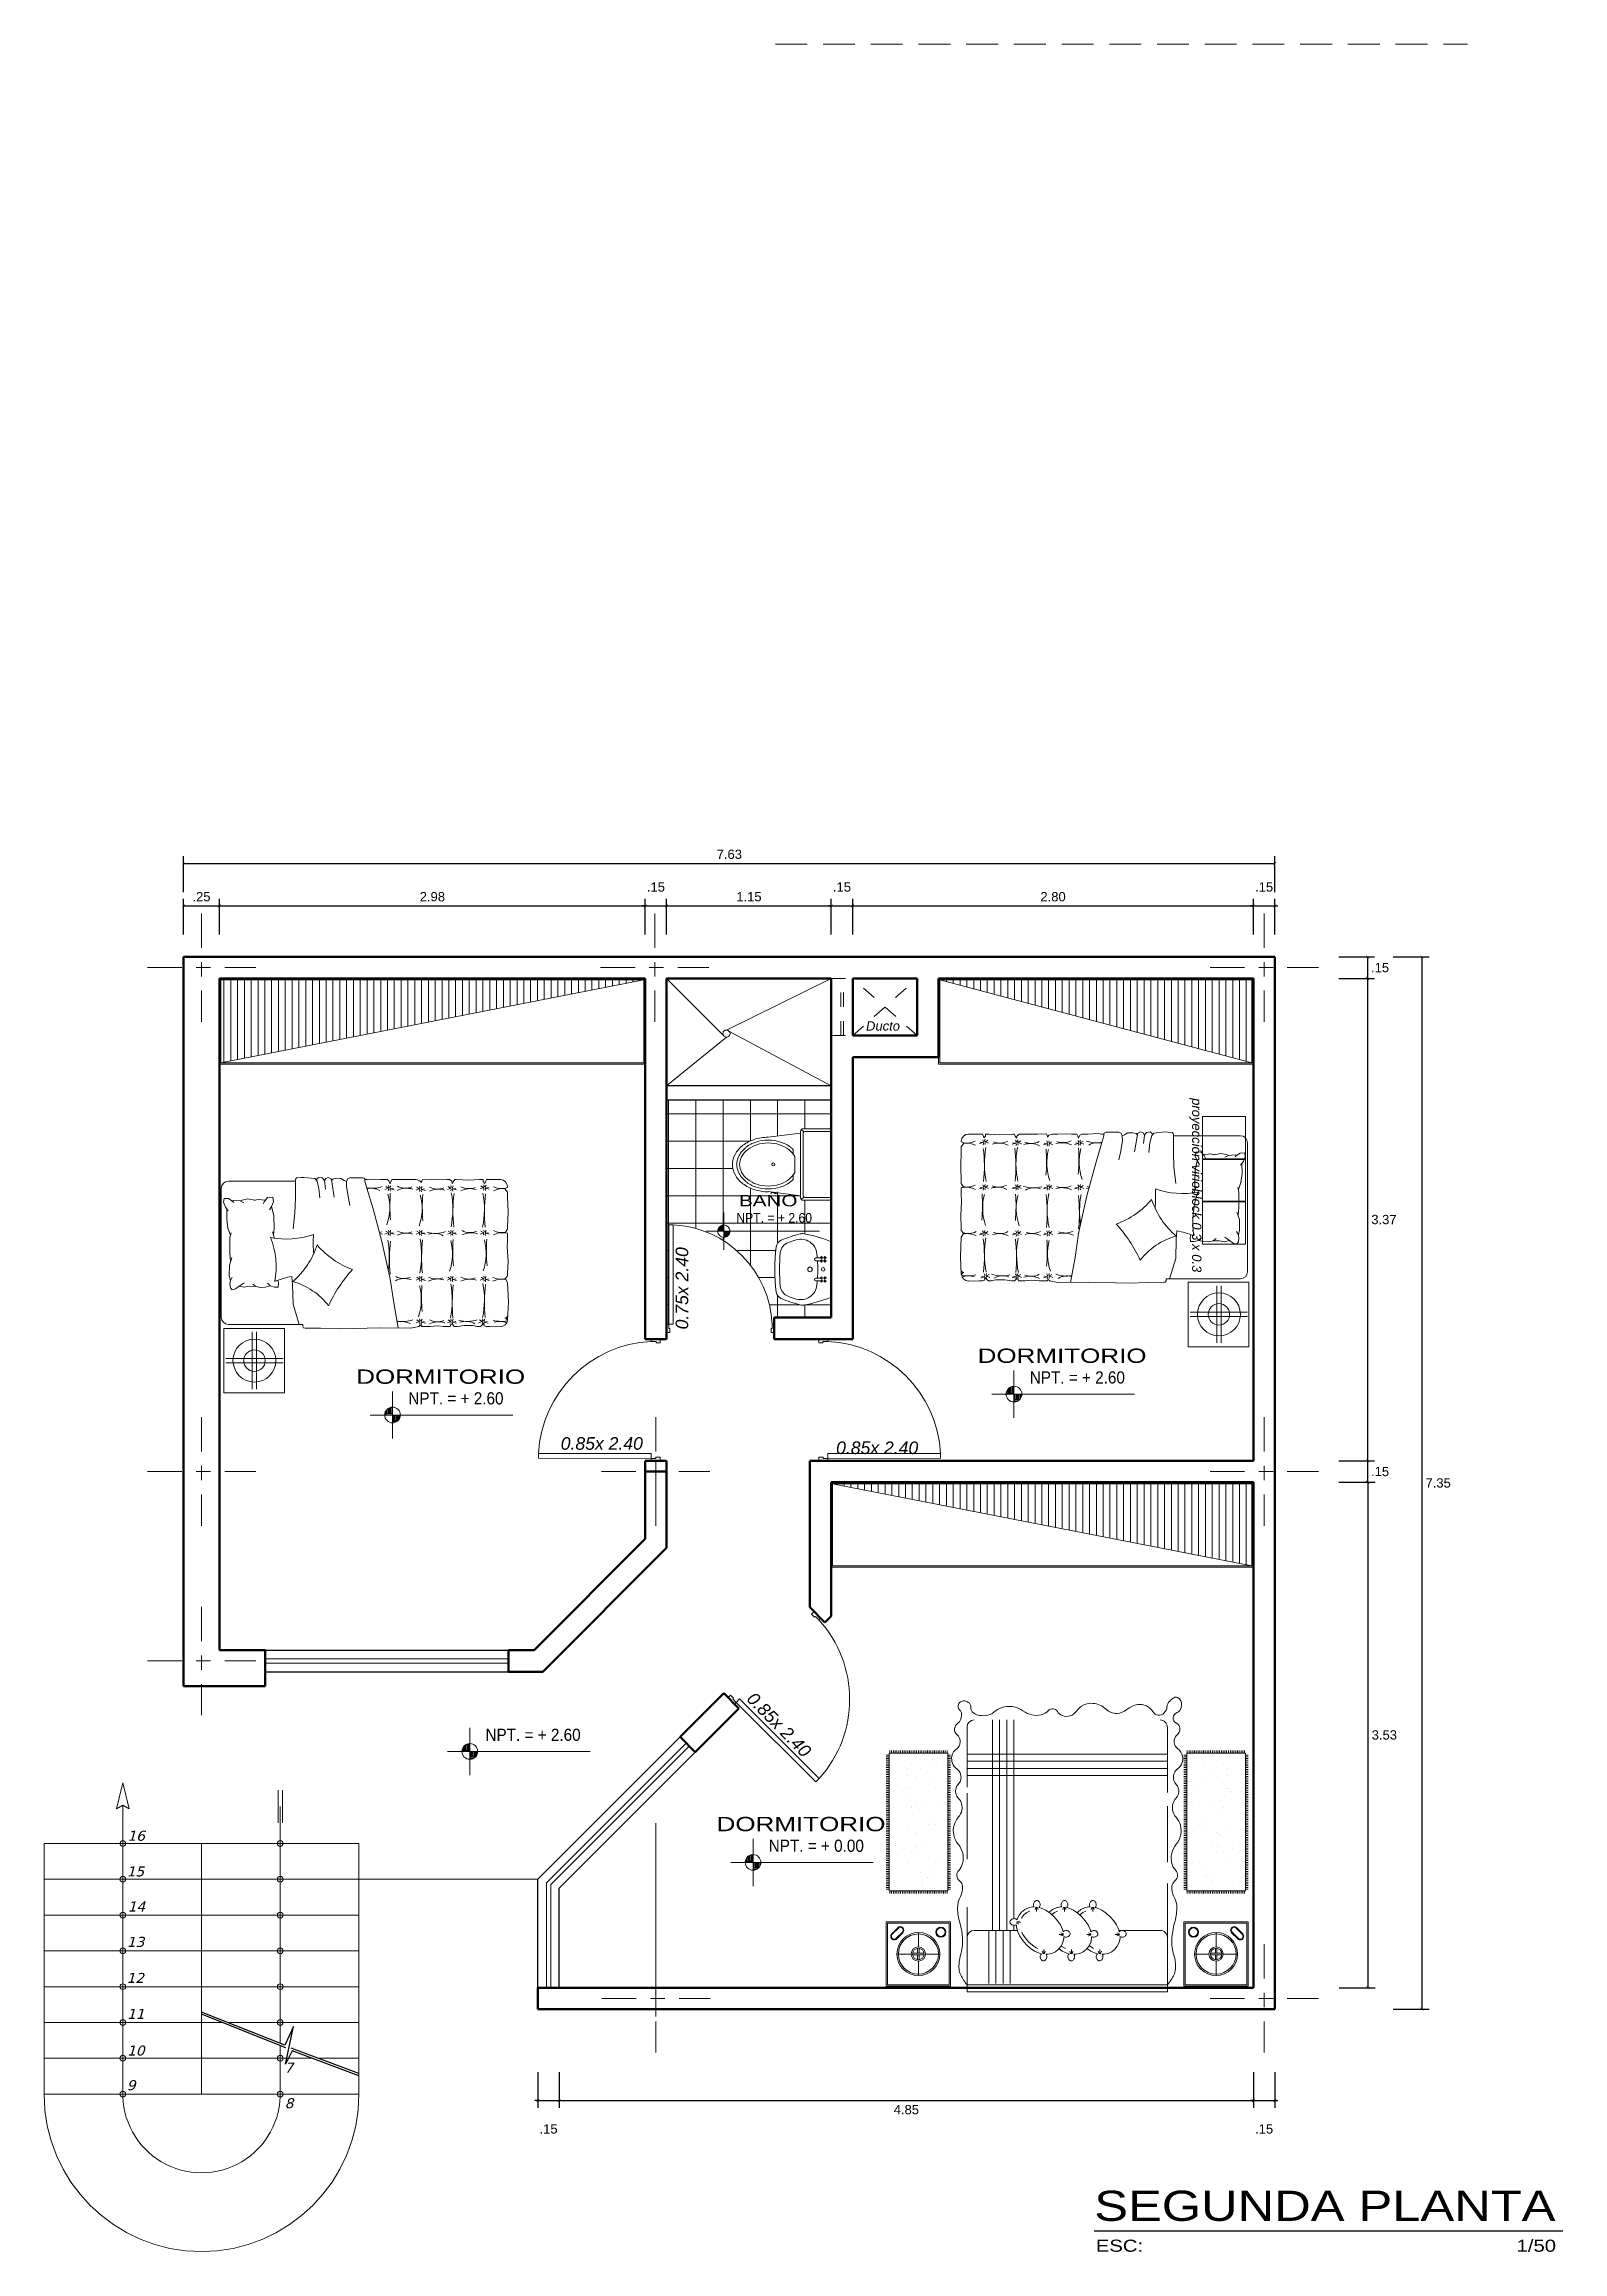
# Model space of a CAD drawing. Header units: millimetres. Extents: x 2033 to 2295, y 1536 to 1691.
# Drawn here: x 2120.81 to 2131.42, y 1575.68 to 1591.1 of the extents above; entities that cross this region are included whole.
import ezdxf

# ---------------------------------------------------------------- set-up
doc = ezdxf.new("R2010")
doc.units = ezdxf.units.MM
for name, pattern in [('ACAD_ISO02W100', [15, 12, -3]), ('ACAD_ISO10W100', [18, 12, -3, 0, -3]), ('HIDDEN2', [4.7625, 3.175, -1.5875])]:
    doc.linetypes.add(name, pattern=pattern)
doc.layers.get('Defpoints').update_dxf_attribs({"color": 164})
for name, color, linetype, lineweight in [('escaleras', 30, 'Continuous', 15), ('Layer2', 2, 'Continuous', 9), ('Mobiliario', 38, 'Continuous', 9), ('MUEBLES-PUERTAS', 21, 'Continuous', 9), ('muroalto', 12, 'Continuous', 50), ('MUROS BAJOS', 80, 'Continuous', 25), ('NPT', 63, 'Continuous', 15), ('PISOS', 252, 'Continuous', 0), ('PROYECCIONES', 127, 'HIDDEN2', 5), ('PYV', 30, 'Continuous', 13), ('SANITARIO', 161, 'Continuous', 5), ('Texto S.', 7, 'Continuous', 30), ('TEXTOS', 7, 'Continuous', 5), ('texturasde piso', 252, 'Continuous', 0), ('UNO', 254, 'Continuous', 9)]:
    doc.layers.add(name, color=color, linetype=linetype, lineweight=lineweight)
doc.styles.add('ARDELG', font='arial.ttf', dxfattribs={"width": 0.9, "height": 0.1})
doc.styles.add('ARIAL', font='arial.ttf', dxfattribs={"width": 1.3, "height": 0.1})
doc.styles.add('ARRR', font='arial.ttf', dxfattribs={"height": 0.1})
doc.styles.add('Sta. Luisa 75 delg', font='arial.ttf', dxfattribs={"width": 1.2, "height": 0.1})
doc.styles.get("Standard").update_dxf_attribs({"font": 'arial.ttf'})
doc.dimstyles.new('Aritek', dxfattribs={"dimtxt": 0.065, "dimasz": 0.02, "dimexe": 0.05, "dimexo": 0.15, "dimgap": 0.03, "dimtad": 2, "dimtih": 1, "dimtoh": 1, "dimzin": 4, "dimdsep": 46, "dimtxsty": 'Standard', "dimblk": 'ARCHTICK', "dimcen": 0.1, "dimclrt": 7, "dimadec": 0, "dimazin": 0, "dimtfac": 1, "dimtmove": 2, "dimatfit": 1, "dimldrblk": 'DOTSMALL', "dimfxl": 0.2, "dimfxlon": 1, "dimarcsym": 0})
pattern_1 = [(90, (9.41758, 0), (-0.047625, 3e-18), [])]

msp = doc.modelspace()

# ---------------------------------------------------------------- texts
at = {"insert": (2126.668, 1584.208), "char_height": 0.065, "width": 2.42503, "attachment_point": 8}
msp.add_mtext('{\\fArial|b0|i1|c0|p34;Ducto}', dxfattribs=at)
for s, insert, char_height, width, attachment_point, rotation in [('{\\fArial|b0|i1|c0|p34;proyección virioblock 0.3 x 0.3}', (2128.808, 1583.129), 0.065, 2.42503, 8, 270), ('{\\fArial|b0|i1|c0|p34;0.75x 2.40}', (2125.308, 1582.409), 0.088, 0.74437, 8, 90), ('{\\fArial|b0|i1|c0|p34;0.85x 2.40}', (2124.703, 1581.28), 0.088, 0.74437, 8, 0.034), ('{\\fArial|b0|i1|c0|p34;0.85x 2.40}', (2126.627, 1581.25), 0.088, 0.74437, 8, 359.966), ('{\\fArial|b0|i1|c0|p34;0.85x 2.40}', (2125.973, 1579.392), 0.088, 0.74437, 2, 314.4759)]:
    msp.add_mtext(s, dxfattribs=dict(insert=insert, char_height=char_height, width=width, attachment_point=attachment_point, rotation=rotation))
at = {"layer": 'Layer2', "char_height": 0.07, "attachment_point": 1, "style": 'ARRR'}
for s, insert in [('{\\fVerdana|b0|i1|c0|p34;16}', (2121.388, 1578.62)), ('{\\fVerdana|b0|i1|c0|p34;15}', (2121.383, 1578.371)), ('{\\fVerdana|b0|i1|c0|p34;14}', (2121.39, 1578.126)), ('{\\fVerdana|b0|i1|c0|p34;13}', (2121.384, 1577.879)), ('{\\fVerdana|b0|i1|c0|p34;12}', (2121.382, 1577.627)), ('{\\fVerdana|b0|i1|c0|p34;11}', (2121.385, 1577.376)), ('{\\fVerdana|b0|i1|c0|p34;10}', (2121.386, 1577.12)), ('{\\fVerdana|b0|i1|c0|p34;9}', (2121.384, 1576.878)), ('{\\fVerdana|b0|i1|c0|p34;7}', (2122.486, 1577.001)), ('{\\fVerdana|b0|i1|c0|p34;8}', (2122.487, 1576.752))]:
    msp.add_mtext(s, dxfattribs=dict(at, insert=insert))
at = {"layer": 'Texto S.', "attachment_point": 1, "style": 'Sta. Luisa 75 delg'}
for s, insert, char_height, width in [('{\\H2.5x;SEGUNDA PLANTA}', (2128.144, 1576.106), 0.08438, 5.3037), ('ESC:', (2128.155, 1575.764), 0.0844, 1.4345), ('1/50', (2131.095, 1575.764), 0.0844, 0.30729)]:
    msp.add_mtext(s, dxfattribs=dict(at, insert=insert, char_height=char_height, width=width))
at = {"layer": 'TEXTOS', "ltscale": 0.005, "attachment_point": 1}
for s, insert, char_height, width, style in [('BAÑO', (2125.661, 1583.061), 0.0795, 1.3403, 'ARIAL'), ('NPT. = + 2.60', (2125.643, 1582.935), 0.06757, 0.79496, 'ARDELG'), ('DORMITORIO', (2127.329, 1581.988), 0.1, 1.686, 'ARIAL'), ('DORMITORIO', (2122.987, 1581.842), 0.1, 1.686, 'ARIAL'), ('NPT. = + 2.60', (2127.693, 1581.829), 0.085, 1, 'ARDELG'), ('NPT. = + 2.60', (2123.351, 1581.683), 0.085, 1, 'ARDELG'), ('NPT. = + 2.60', (2123.89, 1579.333), 0.085, 1, 'ARDELG'), ('DORMITORIO', (2125.505, 1578.717), 0.1, 1.686, 'ARIAL'), ('NPT. = + 0.00', (2125.869, 1578.558), 0.085, 1, 'ARDELG')]:
    msp.add_mtext(s, dxfattribs=dict(at, insert=insert, char_height=char_height, width=width, style=style))

# ---------------------------------------------------------------- blocks, each defined once
blk = doc.blocks.new('P')
at = {"linetype": 'Continuous'}
for p, q in [((0.06, 1), (0.02, 1)), ((0.02, 0.075), (0.02, 1)), ((0.06, 1), (0.06, 0.075)), ((0, 0), (0, 0.075)), ((0, 0.075), (0.02, 0.075)), ((0.03, 0), (0, 0)), ((0.06, 0.075), (0.02, 0.075)), ((0.02, 0.075), (0.02, 0.035)), ((0.02, 0.035), (0.03, 0.035)), ((0.03, 0.035), (0.03, 0)), ((0.97, 0.035), (0.97, 0)), ((0.98, 0.035), (0.97, 0.035)), ((0.97, 0), (1, 0)), ((0.98, 0.075), (0.98, 0.035)), ((1, 0.075), (0.98, 0.075)), ((1, 0), (1, 0.075))]:
    blk.add_line(p, q, dxfattribs=at)
blk.add_arc((0.009, 0.029), 0.973, 2.7199, 86.9696, dxfattribs=at)
blk = doc.blocks.new('waterdwe')
at = {"layer": 'SANITARIO'}
for p, q in [((2478.014, 1647.262), (2478.014, 1647.762)), ((2478.014, 1647.762), (2478.209, 1647.762)), ((2478.014, 1647.742), (2478.199, 1647.742)), ((2478.223, 1647.757), (2478.206, 1647.74)), ((2478.209, 1647.732), (2478.209, 1647.292)), ((2478.229, 1647.742), (2478.229, 1647.282)), ((2478.229, 1647.731), (2478.454, 1647.702)), ((2478.269, 1647.569), (2478.269, 1647.456)), ((2478.279, 1647.615), (2478.279, 1647.584)), ((2478.279, 1647.441), (2478.279, 1647.41)), ((2478.199, 1647.282), (2478.014, 1647.282)), ((2478.209, 1647.262), (2478.014, 1647.262)), ((2478.223, 1647.268), (2478.206, 1647.285)), ((2478.229, 1647.294), (2478.454, 1647.322))]:
    blk.add_line(p, q, dxfattribs=at)
blk.add_circle((2478.419, 1647.512), 0.0107, dxfattribs=at)
for centre, radius, start, end in [((2478.199, 1647.732), 0.01, 360, 90), ((2478.209, 1647.742), 0.02, 360, 90), ((2478.436, 1647.455), 0.225, 107.7485, 127.6942), ((2478.454, 1647.399), 0.284, 90, 107.7485), ((2478.454, 1647.399), 0.264, 90, 107.7485), ((2478.454, 1647.375), 0.328, 72.5259, 90), ((2478.454, 1647.399), 0.284, 72.2515, 90), ((2478.454, 1647.399), 0.264, 72.2515, 90), ((2478.472, 1647.455), 0.225, 52.3058, 72.2515), ((2478.475, 1647.442), 0.257, 52.7652, 72.5259), ((2478.408, 1647.49), 0.16, 127.6942, 150.5975), ((2478.408, 1647.49), 0.18, 127.6942, 135.9871), ((2478.436, 1647.455), 0.205, 107.7485, 127.6942), ((2478.472, 1647.455), 0.205, 52.3058, 72.2515), ((2478.499, 1647.49), 0.16, 28.1931, 52.3058), ((2478.499, 1647.49), 0.18, 28.1931, 52.3058), ((2478.508, 1647.485), 0.203, 28.5912, 52.7652), ((2478.541, 1647.512), 0.113, 360, 28.1931), ((2478.541, 1647.512), 0.113, 331.8069, 360), ((2478.541, 1647.512), 0.133, 360, 28.1931), ((2478.541, 1647.512), 0.133, 331.8069, 360), ((2478.558, 1647.512), 0.146, 360, 28.5912), ((2478.558, 1647.512), 0.146, 331.4088, 360), ((2478.408, 1647.535), 0.16, 209.4025, 232.3058), ((2478.408, 1647.535), 0.18, 224.0129, 232.3058), ((2478.436, 1647.57), 0.225, 232.3058, 252.2515), ((2478.436, 1647.57), 0.205, 232.3058, 252.2515), ((2478.454, 1647.626), 0.284, 252.2515, 270), ((2478.454, 1647.626), 0.264, 252.2515, 270), ((2478.454, 1647.626), 0.264, 270, 287.7485), ((2478.454, 1647.626), 0.284, 270, 287.7485), ((2478.472, 1647.57), 0.205, 287.7485, 307.6942), ((2478.472, 1647.57), 0.225, 287.7485, 307.6942), ((2478.475, 1647.583), 0.257, 287.4741, 307.2348), ((2478.499, 1647.535), 0.16, 307.6942, 331.8069), ((2478.499, 1647.535), 0.18, 307.6942, 331.8069), ((2478.508, 1647.54), 0.203, 307.2348, 331.4088), ((2478.199, 1647.292), 0.01, 270, 360), ((2478.209, 1647.282), 0.02, 270, 360), ((2478.454, 1647.65), 0.328, 270, 287.4741)]:
    blk.add_arc(centre, radius, start, end, dxfattribs=at)
blk = doc.blocks.new('A$C493C44AB')
at = {"layer": 'SANITARIO'}
for p, q in [((0.17, 0.32), (0.17, 0.296)), ((0.189, 0.298), (0.189, 0.32)), ((0.311, 0.32), (0.311, 0.298)), ((0.33, 0.296), (0.33, 0.32))]:
    blk.add_line(p, q, dxfattribs=at)
for points in [[(0.408, 0.01, 0.268711), (0.454, 0.045, 0.03809), (0.498, 0.177, 0.103744), (0.499, 0.202, 0.053168), (0.446, 0.389, 0.306147), (0.438, 0.395), (0.062, 0.395, 0.306147), (0.054, 0.389, 0.053168), (0.001, 0.202, 0.103744), (0.002, 0.177, 0.03809), (0.046, 0.045, 0.268711), (0.092, 0.01, 0.062558)], [(0.174, 0.329), (0.17, 0.325, 0.056579), (0.173, 0.323), (0.169, 0.318, -0.141407), (0.16, 0.327), (0.164, 0.331, 0.056579), (0.166, 0.328), (0.17, 0.333, -0.274973), (0.17, 0.344), (0.166, 0.348, 0.056579), (0.164, 0.345), (0.16, 0.349, -0.141407), (0.169, 0.358), (0.173, 0.354, 0.056579), (0.17, 0.352), (0.174, 0.347, -0.274973), (0.185, 0.347), (0.189, 0.352, 0.056579), (0.186, 0.354), (0.19, 0.358, -0.141407), (0.199, 0.349), (0.195, 0.345, 0.056579), (0.193, 0.348), (0.189, 0.344, -0.274973), (0.189, 0.333), (0.193, 0.328, 0.056579), (0.195, 0.331), (0.199, 0.327, -0.141407), (0.19, 0.318), (0.186, 0.323, 0.056579), (0.189, 0.325), (0.185, 0.329, -0.274973)], [(0.33, 0.344), (0.334, 0.348, -0.056579), (0.336, 0.345), (0.34, 0.349, 0.141407), (0.331, 0.358), (0.327, 0.354, -0.056579), (0.33, 0.352), (0.326, 0.347, 0.274973), (0.315, 0.347), (0.311, 0.352, -0.056579), (0.314, 0.354), (0.31, 0.358, 0.141407), (0.301, 0.349), (0.305, 0.345, -0.056579), (0.307, 0.348), (0.311, 0.344, 0.274973), (0.311, 0.333), (0.307, 0.328, -0.056579), (0.305, 0.331), (0.301, 0.327, 0.141407), (0.31, 0.318), (0.314, 0.323, -0.056579), (0.311, 0.325), (0.315, 0.329, 0.274973), (0.326, 0.329), (0.33, 0.325, -0.056579), (0.327, 0.323), (0.331, 0.318, 0.141407), (0.34, 0.327), (0.336, 0.331, -0.056579), (0.334, 0.328), (0.33, 0.333, 0.274973)], [(0.36, 0.294, 0.007112), (0.33, 0.296), (0.33, 0.286, -1), (0.311, 0.286), (0.311, 0.298, 0.028913), (0.189, 0.298), (0.189, 0.286, -1), (0.17, 0.286), (0.17, 0.296, 0.007112), (0.14, 0.294, 0.468237), (0.043, 0.15, 0.016513), (0.062, 0.094, 0.289254), (0.134, 0.038, 0.0468), (0.365, 0.038, 0.289254), (0.438, 0.094, 0.016513), (0.456, 0.15, 0.468237)], [(0.234, 0.246, -1), (0.266, 0.246, -1)]]:
    blk.add_lwpolyline(points, format="xyb", close=True, dxfattribs=at)
blk.add_lwpolyline([(0.311, 0.333), (0.311, 0.332, 1)], format="xyb", dxfattribs=at)
for centre, radius in [((0.25, 0.338), 0.0123), ((0.25, 0.246), 0.0162)]:
    blk.add_circle(centre, radius, dxfattribs=at)
blk = doc.blocks.new('*X32')
at = {"color": 0}
for p, q in [((42.237, 4.243), (42.237, 4.263)), ((42.25, 4.243), (42.25, 4.263)), ((42.263, 4.243), (42.263, 4.263)), ((42.275, 4.243), (42.275, 4.263)), ((42.288, 4.243), (42.288, 4.263)), ((42.3, 4.243), (42.3, 4.263)), ((42.312, 4.243), (42.312, 4.263)), ((42.325, 4.243), (42.325, 4.263)), ((42.338, 4.243), (42.338, 4.263)), ((42.35, 4.243), (42.35, 4.263)), ((42.362, 4.243), (42.362, 4.263)), ((42.375, 4.243), (42.375, 4.263)), ((42.388, 4.243), (42.388, 4.263)), ((42.4, 4.243), (42.4, 4.263)), ((42.413, 4.243), (42.413, 4.263)), ((42.425, 4.243), (42.425, 4.263)), ((42.438, 4.243), (42.438, 4.263)), ((42.45, 4.243), (42.45, 4.263)), ((42.463, 4.243), (42.463, 4.263)), ((42.475, 4.243), (42.475, 4.263)), ((42.487, 4.243), (42.487, 4.263)), ((42.5, 4.243), (42.5, 4.263)), ((42.513, 4.243), (42.513, 4.263)), ((42.525, 4.243), (42.525, 4.263)), ((42.538, 4.243), (42.538, 4.263)), ((42.55, 4.243), (42.55, 4.263)), ((42.562, 4.243), (42.562, 4.263)), ((42.575, 4.243), (42.575, 4.263)), ((42.588, 4.243), (42.588, 4.263)), ((42.6, 4.243), (42.6, 4.263)), ((42.612, 4.243), (42.612, 4.263)), ((42.625, 4.243), (42.625, 4.263)), ((42.638, 4.243), (42.638, 4.263)), ((42.65, 4.243), (42.65, 4.263)), ((42.663, 4.243), (42.663, 4.263)), ((42.675, 4.243), (42.675, 4.263)), ((42.688, 4.243), (42.688, 4.263)), ((42.7, 4.243), (42.7, 4.263)), ((42.713, 4.243), (42.713, 4.263)), ((42.725, 4.243), (42.725, 4.263)), ((42.737, 4.243), (42.737, 4.263)), ((42.75, 4.243), (42.75, 4.263)), ((42.763, 4.243), (42.763, 4.263)), ((42.775, 4.243), (42.775, 4.263)), ((42.788, 4.243), (42.788, 4.263)), ((42.8, 4.243), (42.8, 4.263)), ((42.812, 4.243), (42.812, 4.263)), ((42.825, 4.243), (42.825, 4.263)), ((42.838, 4.243), (42.838, 4.263)), ((42.85, 4.243), (42.85, 4.263)), ((42.862, 4.243), (42.862, 4.263)), ((42.875, 4.243), (42.875, 4.263)), ((42.888, 4.243), (42.888, 4.263)), ((42.9, 4.243), (42.9, 4.263)), ((42.913, 4.243), (42.913, 4.263)), ((42.925, 4.243), (42.925, 4.263)), ((42.938, 4.243), (42.938, 4.263)), ((42.95, 4.243), (42.95, 4.263)), ((42.963, 4.243), (42.963, 4.263)), ((42.975, 4.243), (42.975, 4.263)), ((42.987, 4.243), (42.987, 4.263)), ((43, 4.243), (43, 4.263)), ((43.013, 4.243), (43.013, 4.263)), ((43.025, 4.243), (43.025, 4.263)), ((43.038, 4.243), (43.038, 4.263)), ((43.05, 4.243), (43.05, 4.263)), ((43.062, 4.243), (43.062, 4.263)), ((43.075, 4.243), (43.075, 4.263)), ((43.088, 4.243), (43.088, 4.263)), ((43.1, 4.243), (43.1, 4.263)), ((43.112, 4.243), (43.112, 4.263)), ((43.125, 4.243), (43.125, 4.263)), ((43.138, 4.243), (43.138, 4.263)), ((43.15, 4.243), (43.15, 4.263)), ((43.163, 4.243), (43.163, 4.263)), ((43.175, 4.243), (43.175, 4.263))]:
    blk.add_line(p, q, dxfattribs=at)
blk = doc.blocks.new('*X30')
at = {"color": 0}
for p, q in [((43.187, 4.237), (43.207, 4.237)), ((43.187, 4.225), (43.207, 4.225)), ((43.187, 4.213), (43.207, 4.213)), ((43.187, 4.2), (43.207, 4.2)), ((43.187, 4.188), (43.207, 4.188)), ((43.187, 4.175), (43.207, 4.175)), ((43.187, 4.163), (43.207, 4.163)), ((43.187, 4.15), (43.207, 4.15)), ((43.187, 4.138), (43.207, 4.138)), ((43.187, 4.125), (43.207, 4.125)), ((43.187, 4.112), (43.207, 4.112)), ((43.187, 4.1), (43.207, 4.1)), ((43.187, 4.088), (43.207, 4.088)), ((43.187, 4.075), (43.207, 4.075)), ((43.187, 4.062), (43.207, 4.062)), ((43.187, 4.05), (43.207, 4.05)), ((43.187, 4.038), (43.207, 4.038)), ((43.187, 4.025), (43.207, 4.025)), ((43.187, 4.013), (43.207, 4.013)), ((43.187, 4), (43.207, 4)), ((43.187, 3.987), (43.207, 3.987)), ((43.187, 3.975), (43.207, 3.975)), ((43.187, 3.962), (43.207, 3.962)), ((43.187, 3.95), (43.207, 3.95)), ((43.187, 3.938), (43.207, 3.938)), ((43.187, 3.925), (43.207, 3.925)), ((43.187, 3.913), (43.207, 3.913)), ((43.187, 3.9), (43.207, 3.9)), ((43.187, 3.888), (43.207, 3.888)), ((43.187, 3.875), (43.207, 3.875)), ((43.187, 3.862), (43.207, 3.862)), ((43.187, 3.85), (43.207, 3.85)), ((43.187, 3.837), (43.207, 3.837))]:
    blk.add_line(p, q, dxfattribs=at)
blk = doc.blocks.new('*X31')
at = {"color": 0}
for p, q in [((42.207, 4.237), (42.227, 4.237)), ((42.207, 4.225), (42.227, 4.225)), ((42.207, 4.213), (42.227, 4.213)), ((42.207, 4.2), (42.227, 4.2)), ((42.207, 4.188), (42.227, 4.188)), ((42.207, 4.175), (42.227, 4.175)), ((42.207, 4.163), (42.227, 4.163)), ((42.207, 4.15), (42.227, 4.15)), ((42.207, 4.138), (42.227, 4.138)), ((42.207, 4.125), (42.227, 4.125)), ((42.207, 4.112), (42.227, 4.112)), ((42.207, 4.1), (42.227, 4.1)), ((42.207, 4.088), (42.227, 4.088)), ((42.207, 4.075), (42.227, 4.075)), ((42.207, 4.062), (42.227, 4.062)), ((42.207, 4.05), (42.227, 4.05)), ((42.207, 4.038), (42.227, 4.038)), ((42.207, 4.025), (42.227, 4.025)), ((42.207, 4.013), (42.227, 4.013)), ((42.207, 4), (42.227, 4)), ((42.207, 3.987), (42.227, 3.987)), ((42.207, 3.975), (42.227, 3.975)), ((42.207, 3.962), (42.227, 3.962)), ((42.207, 3.95), (42.227, 3.95)), ((42.207, 3.938), (42.227, 3.938)), ((42.207, 3.925), (42.227, 3.925)), ((42.207, 3.913), (42.227, 3.913)), ((42.207, 3.9), (42.227, 3.9)), ((42.207, 3.888), (42.227, 3.888)), ((42.207, 3.875), (42.227, 3.875)), ((42.207, 3.862), (42.227, 3.862)), ((42.207, 3.85), (42.227, 3.85)), ((42.207, 3.837), (42.227, 3.837))]:
    blk.add_line(p, q, dxfattribs=at)
blk = doc.blocks.new('*X33')
at = {"color": 0}
for p, q in [((42.237, 3.813), (42.237, 3.833)), ((42.25, 3.813), (42.25, 3.833)), ((42.263, 3.813), (42.263, 3.833)), ((42.275, 3.813), (42.275, 3.833)), ((42.288, 3.813), (42.288, 3.833)), ((42.3, 3.813), (42.3, 3.833)), ((42.312, 3.813), (42.312, 3.833)), ((42.325, 3.813), (42.325, 3.833)), ((42.338, 3.813), (42.338, 3.833)), ((42.35, 3.813), (42.35, 3.833)), ((42.362, 3.813), (42.362, 3.833)), ((42.375, 3.813), (42.375, 3.833)), ((42.388, 3.813), (42.388, 3.833)), ((42.4, 3.813), (42.4, 3.833)), ((42.413, 3.813), (42.413, 3.833)), ((42.425, 3.813), (42.425, 3.833)), ((42.438, 3.813), (42.438, 3.833)), ((42.45, 3.813), (42.45, 3.833)), ((42.463, 3.813), (42.463, 3.833)), ((42.475, 3.813), (42.475, 3.833)), ((42.487, 3.813), (42.487, 3.833)), ((42.5, 3.813), (42.5, 3.833)), ((42.513, 3.813), (42.513, 3.833)), ((42.525, 3.813), (42.525, 3.833)), ((42.538, 3.813), (42.538, 3.833)), ((42.55, 3.813), (42.55, 3.833)), ((42.562, 3.813), (42.562, 3.833)), ((42.575, 3.813), (42.575, 3.833)), ((42.588, 3.813), (42.588, 3.833)), ((42.6, 3.813), (42.6, 3.833)), ((42.612, 3.813), (42.612, 3.833)), ((42.625, 3.813), (42.625, 3.833)), ((42.638, 3.813), (42.638, 3.833)), ((42.65, 3.813), (42.65, 3.833)), ((42.663, 3.813), (42.663, 3.833)), ((42.675, 3.813), (42.675, 3.833)), ((42.688, 3.813), (42.688, 3.833)), ((42.7, 3.813), (42.7, 3.833)), ((42.713, 3.813), (42.713, 3.833)), ((42.725, 3.813), (42.725, 3.833)), ((42.737, 3.813), (42.737, 3.833)), ((42.75, 3.813), (42.75, 3.833)), ((42.763, 3.813), (42.763, 3.833)), ((42.775, 3.813), (42.775, 3.833)), ((42.788, 3.813), (42.788, 3.833)), ((42.8, 3.813), (42.8, 3.833)), ((42.812, 3.813), (42.812, 3.833)), ((42.825, 3.813), (42.825, 3.833)), ((42.838, 3.813), (42.838, 3.833)), ((42.85, 3.813), (42.85, 3.833)), ((42.862, 3.813), (42.862, 3.833)), ((42.875, 3.813), (42.875, 3.833)), ((42.888, 3.813), (42.888, 3.833)), ((42.9, 3.813), (42.9, 3.833)), ((42.913, 3.813), (42.913, 3.833)), ((42.925, 3.813), (42.925, 3.833)), ((42.938, 3.813), (42.938, 3.833)), ((42.95, 3.813), (42.95, 3.833)), ((42.963, 3.813), (42.963, 3.833)), ((42.975, 3.813), (42.975, 3.833)), ((42.987, 3.813), (42.987, 3.833)), ((43, 3.813), (43, 3.833)), ((43.013, 3.813), (43.013, 3.833)), ((43.025, 3.813), (43.025, 3.833)), ((43.038, 3.813), (43.038, 3.833)), ((43.05, 3.813), (43.05, 3.833)), ((43.062, 3.813), (43.062, 3.833)), ((43.075, 3.813), (43.075, 3.833)), ((43.088, 3.813), (43.088, 3.833)), ((43.1, 3.813), (43.1, 3.833)), ((43.112, 3.813), (43.112, 3.833)), ((43.125, 3.813), (43.125, 3.833)), ((43.138, 3.813), (43.138, 3.833)), ((43.15, 3.813), (43.15, 3.833)), ((43.163, 3.813), (43.163, 3.833)), ((43.175, 3.813), (43.175, 3.833))]:
    blk.add_line(p, q, dxfattribs=at)
blk = doc.blocks.new('*X34')
at = {"color": 0}
for p, q in [((42.285, 4.202), (42.285, 4.202)), ((42.296, 4.213), (42.296, 4.213)), ((42.432, 4.23), (42.432, 4.23)), ((42.541, 4.2), (42.541, 4.2)), ((42.607, 4.213), (42.607, 4.213)), ((42.811, 4.21), (42.811, 4.21)), ((42.82, 4.238), (42.82, 4.238)), ((42.919, 4.214), (42.919, 4.214)), ((43.073, 4.213), (43.073, 4.213)), ((42.276, 4.012), (42.276, 4.012)), ((42.357, 4.023), (42.357, 4.023)), ((42.42, 4.108), (42.42, 4.108)), ((42.493, 4.041), (42.493, 4.041)), ((42.494, 4.086), (42.494, 4.086)), ((42.519, 4.15), (42.519, 4.15)), ((42.536, 4.059), (42.536, 4.059)), ((42.545, 4.048), (42.545, 4.048)), ((42.619, 4.059), (42.619, 4.059)), ((42.626, 4.058), (42.626, 4.058)), ((42.637, 4.042), (42.637, 4.042)), ((42.682, 4.111), (42.682, 4.111)), ((42.762, 4.076), (42.762, 4.076)), ((42.806, 4.087), (42.806, 4.087)), ((42.814, 4.083), (42.814, 4.083)), ((42.817, 4.017), (42.817, 4.017)), ((42.848, 4.06), (42.848, 4.06)), ((42.895, 4.094), (42.895, 4.094)), ((42.919, 4.146), (42.919, 4.146)), ((42.938, 4.13), (42.938, 4.13)), ((42.938, 4.11), (42.938, 4.11)), ((43.025, 4.05), (43.025, 4.05)), ((43.031, 4.112), (43.031, 4.112)), ((43.079, 4.021), (43.079, 4.021)), ((43.083, 4.119), (43.083, 4.119)), ((43.117, 4.087), (43.117, 4.087)), ((43.159, 4.061), (43.159, 4.061)), ((43.165, 4.129), (43.165, 4.129)), ((42.291, 4.009), (42.291, 4.009)), ((42.318, 3.971), (42.318, 3.971)), ((42.336, 3.954), (42.336, 3.954)), ((42.377, 3.962), (42.377, 3.962)), ((42.423, 3.874), (42.423, 3.874)), ((42.426, 3.915), (42.426, 3.915)), ((42.547, 4.008), (42.547, 4.008)), ((42.688, 3.963), (42.688, 3.963)), ((42.688, 3.918), (42.688, 3.918)), ((42.724, 3.962), (42.724, 3.962)), ((42.824, 3.871), (42.824, 3.871)), ((42.944, 3.917), (42.944, 3.917)), ((43, 3.963), (43, 3.963)), ((43.123, 3.865), (43.123, 3.865)), ((43.124, 3.959), (43.124, 3.959)), ((43.143, 3.942), (43.143, 3.942)), ((43.175, 3.872), (43.175, 3.872)), ((42.264, 3.835), (42.264, 3.835)), ((42.575, 3.836), (42.575, 3.836)), ((42.842, 3.854), (42.842, 3.854)), ((42.886, 3.837), (42.886, 3.837)), ((42.906, 3.836), (42.906, 3.836)), ((42.988, 3.847), (42.988, 3.847))]:
    blk.add_line(p, q, dxfattribs=at)
blk = doc.blocks.new('Cama')
for p, q in [((726.952, 525.483), (726.952, 525.073)), ((727.912, 525.483), (726.952, 525.483)), ((727.912, 525.073), (727.912, 525.483)), ((726.952, 525.073), (727.912, 525.073)), ((726.245, 523.538), (726.245, 524.938)), ((726.245, 524.938), (726.625, 524.938)), ((726.625, 524.938), (726.838, 524.938)), ((727.172, 524.938), (727.633, 524.938)), ((727.675, 524.938), (728.095, 524.938)), ((726.675, 524.888), (726.675, 524.587)), ((726.675, 523.877), (726.675, 523.588)), ((726.625, 523.538), (726.245, 523.538)), ((727.003, 523.538), (726.625, 523.538)), ((727.543, 523.538), (727.151, 523.538)), ((728.095, 523.538), (727.638, 523.538)), ((726.952, 523.403), (727.912, 523.403)), ((726.952, 522.993), (726.952, 523.403)), ((727.912, 523.403), (727.912, 522.993)), ((727.912, 522.993), (726.952, 522.993))]:
    blk.add_line(p, q)
for points in [[(726.285, 525.053), (726.735, 525.053), (726.735, 525.503), (726.285, 525.503)], [(726.295, 525.063), (726.725, 525.063), (726.725, 525.493), (726.295, 525.493)], [(726.285, 523.423), (726.735, 523.423), (726.735, 522.973), (726.285, 522.973)], [(726.295, 523.413), (726.725, 523.413), (726.725, 522.983), (726.295, 522.983)]]:
    blk.add_lwpolyline(points, close=True)
for points in [[(726.51, 525.428), (726.51, 525.328)], [(726.36, 525.278), (726.46, 525.278)], [(726.47, 525.283), (726.505, 525.283)], [(726.47, 525.273), (726.505, 525.273)], [(726.505, 525.318), (726.505, 525.238)], [(726.51, 525.228), (726.51, 525.128)], [(726.515, 525.318), (726.515, 525.238)], [(726.515, 525.283), (726.55, 525.283)], [(726.515, 525.273), (726.55, 525.273)], [(726.56, 525.278), (726.66, 525.278)], [(726.295, 523.538), (726.295, 524.938)], [(726.711, 524.611), (726.675, 524.611)], [(726.758, 524.608), (726.757, 524.614), (726.755, 524.619), (726.753, 524.624), (726.75, 524.629), (726.747, 524.633), (726.743, 524.636), (726.738, 524.638), (726.734, 524.639), (726.73, 524.638), (726.725, 524.636), (726.721, 524.633), (726.718, 524.629), (726.715, 524.624), (726.712, 524.619), (726.711, 524.614), (726.71, 524.608), (726.711, 524.603), (726.712, 524.598), (726.715, 524.593)], [(726.749, 524.588), (726.753, 524.594), (726.755, 524.598), (726.757, 524.603), (726.758, 524.608)], [(726.697, 524.592), (726.666, 524.584), (726.634, 524.569), (726.604, 524.549), (726.576, 524.524), (726.552, 524.496), (726.531, 524.466), (726.517, 524.435), (726.512, 524.418)], [(726.663, 524.555), (726.647, 524.548), (726.62, 524.529), (726.594, 524.507), (726.571, 524.481), (726.553, 524.454), (726.548, 524.443)], [(726.715, 524.593), (726.697, 524.592)], [(726.726, 524.592), (726.718, 524.575)], [(726.731, 524.591), (726.728, 524.562)], [(726.736, 524.59), (726.74, 524.572)], [(726.839, 524.469), (726.839, 524.481), (726.833, 524.509), (726.821, 524.535), (726.803, 524.557), (726.781, 524.574), (726.756, 524.587), (726.749, 524.588)], [(726.81, 524.499), (726.809, 524.501), (726.799, 524.521), (726.785, 524.539), (726.768, 524.553), (726.76, 524.557)], [(726.838, 524.452), (726.808, 524.452)], [(726.837, 524.457), (726.82, 524.462)], [(726.837, 524.447), (726.82, 524.441)], [(726.855, 524.427), (726.86, 524.428), (726.865, 524.429), (726.87, 524.432), (726.875, 524.435), (726.879, 524.438), (726.882, 524.442), (726.884, 524.446), (726.885, 524.451), (726.884, 524.455), (726.882, 524.459), (726.879, 524.463), (726.875, 524.467), (726.87, 524.47), (726.865, 524.472), (726.86, 524.474), (726.855, 524.474), (726.85, 524.474), (726.845, 524.472), (726.839, 524.469)], [(726.492, 524.427), (726.487, 524.427), (726.482, 524.425), (726.477, 524.423), (726.472, 524.42), (726.468, 524.416), (726.465, 524.412), (726.463, 524.408), (726.462, 524.404), (726.463, 524.399), (726.465, 524.395), (726.468, 524.391), (726.472, 524.387), (726.477, 524.384), (726.482, 524.382), (726.487, 524.381), (726.492, 524.38), (726.497, 524.381), (726.502, 524.382), (726.508, 524.385)], [(726.512, 524.418), (726.507, 524.423), (726.502, 524.425), (726.497, 524.427), (726.492, 524.427)], [(726.508, 524.385), (726.508, 524.373), (726.514, 524.345), (726.526, 524.32), (726.544, 524.298), (726.566, 524.28), (726.591, 524.268), (726.62, 524.262), (726.631, 524.262)], [(726.511, 524.407), (726.529, 524.413)], [(726.511, 524.402), (726.541, 524.402)], [(726.511, 524.397), (726.529, 524.391)], [(726.547, 524.295), (726.531, 524.273), (726.517, 524.241), (726.512, 524.225)], [(726.646, 524.265), (726.646, 524.295)], [(726.666, 524.266), (726.681, 524.27), (726.713, 524.285), (726.743, 524.305), (726.771, 524.33), (726.795, 524.358), (726.816, 524.388), (726.83, 524.419), (726.835, 524.436)], [(726.81, 524.306), (726.809, 524.307), (726.799, 524.328), (726.785, 524.345), (726.785, 524.346)], [(726.839, 524.276), (726.839, 524.287), (726.833, 524.316), (726.821, 524.341), (726.803, 524.363), (726.8, 524.365)], [(726.835, 524.436), (726.84, 524.432), (726.845, 524.429), (726.85, 524.428), (726.855, 524.427)], [(726.492, 524.234), (726.487, 524.233), (726.482, 524.232), (726.477, 524.229), (726.472, 524.226), (726.468, 524.223), (726.465, 524.219), (726.463, 524.214), (726.462, 524.21), (726.463, 524.206), (726.465, 524.201), (726.468, 524.197), (726.472, 524.194), (726.477, 524.191), (726.482, 524.188), (726.487, 524.187), (726.492, 524.186), (726.497, 524.187), (726.502, 524.188), (726.508, 524.192)], [(726.512, 524.225), (726.507, 524.229), (726.502, 524.232), (726.497, 524.233), (726.492, 524.234)], [(726.508, 524.192), (726.508, 524.18), (726.514, 524.151), (726.526, 524.126), (726.544, 524.104), (726.566, 524.086), (726.591, 524.074), (726.62, 524.068), (726.631, 524.068)], [(726.511, 524.214), (726.529, 524.219)], [(726.511, 524.209), (726.541, 524.209)], [(726.511, 524.204), (726.529, 524.198)], [(726.566, 524.28), (726.553, 524.26), (726.548, 524.25)], [(726.674, 524.248), (726.674, 524.243), (726.673, 524.237), (726.671, 524.232), (726.668, 524.227), (726.664, 524.223), (726.661, 524.22), (726.656, 524.218), (726.652, 524.217), (726.648, 524.217), (726.643, 524.219), (726.639, 524.222), (726.635, 524.226), (726.632, 524.23), (726.63, 524.235), (726.628, 524.241), (726.627, 524.246), (726.627, 524.251), (726.629, 524.256), (726.631, 524.262)], [(726.641, 524.265), (726.636, 524.283)], [(726.651, 524.265), (726.657, 524.283)], [(726.666, 524.266), (726.669, 524.262), (726.672, 524.258), (726.673, 524.253), (726.674, 524.248)], [(726.666, 524.073), (726.681, 524.077), (726.713, 524.091), (726.743, 524.112), (726.771, 524.136), (726.795, 524.164), (726.816, 524.195), (726.83, 524.226), (726.835, 524.242)], [(726.81, 524.107), (726.809, 524.109), (726.799, 524.129), (726.785, 524.147), (726.782, 524.149)], [(726.839, 524.077), (726.839, 524.089), (726.833, 524.117), (726.821, 524.143), (726.803, 524.165), (726.798, 524.169)], [(726.838, 524.258), (726.808, 524.258)], [(726.837, 524.263), (726.82, 524.269)], [(726.837, 524.253), (726.82, 524.247)], [(726.835, 524.242), (726.84, 524.238), (726.845, 524.236), (726.85, 524.234), (726.855, 524.234)], [(726.855, 524.234), (726.86, 524.234), (726.865, 524.236), (726.87, 524.238), (726.875, 524.241), (726.879, 524.244), (726.882, 524.248), (726.884, 524.253), (726.885, 524.257), (726.884, 524.262), (726.882, 524.266), (726.879, 524.27), (726.875, 524.273), (726.87, 524.276), (726.865, 524.279), (726.86, 524.28), (726.855, 524.281), (726.85, 524.28), (726.845, 524.279), (726.839, 524.276)], [(726.492, 524.035), (726.487, 524.035), (726.482, 524.033), (726.477, 524.031), (726.472, 524.028), (726.468, 524.024), (726.465, 524.02), (726.463, 524.016), (726.462, 524.012), (726.463, 524.007), (726.465, 524.003), (726.468, 523.999), (726.472, 523.995), (726.477, 523.992), (726.482, 523.99), (726.487, 523.988), (726.492, 523.988), (726.497, 523.988), (726.502, 523.99), (726.508, 523.993)], [(726.512, 524.026), (726.507, 524.031), (726.502, 524.033), (726.497, 524.035), (726.492, 524.035)], [(726.508, 523.993), (726.508, 523.981), (726.514, 523.953), (726.526, 523.927), (726.544, 523.905), (726.566, 523.888), (726.591, 523.876), (726.62, 523.869), (726.631, 523.87)], [(726.511, 524.015), (726.529, 524.021)], [(726.511, 524.01), (726.541, 524.01)], [(726.511, 524.005), (726.529, 523.999)], [(726.549, 524.1), (726.531, 524.074), (726.517, 524.043), (726.512, 524.026)], [(726.569, 524.085), (726.553, 524.062), (726.548, 524.051)], [(726.674, 524.054), (726.674, 524.049), (726.673, 524.044), (726.671, 524.038), (726.668, 524.034), (726.664, 524.03), (726.661, 524.026), (726.656, 524.024), (726.652, 524.023), (726.648, 524.024), (726.643, 524.025), (726.639, 524.028), (726.635, 524.032), (726.632, 524.037), (726.63, 524.042), (726.628, 524.047), (726.627, 524.052), (726.627, 524.057), (726.629, 524.062), (726.631, 524.068)], [(726.641, 524.072), (726.636, 524.089)], [(726.646, 524.071), (726.646, 524.101)], [(726.651, 524.072), (726.657, 524.089)], [(726.666, 524.073), (726.669, 524.068), (726.672, 524.064), (726.673, 524.059), (726.674, 524.054)], [(726.666, 523.874), (726.681, 523.878), (726.713, 523.893), (726.743, 523.913), (726.771, 523.938), (726.795, 523.966), (726.816, 523.996), (726.83, 524.027), (726.835, 524.044)], [(726.838, 524.06), (726.808, 524.06)], [(726.837, 524.065), (726.82, 524.07)], [(726.837, 524.055), (726.82, 524.049)], [(726.835, 524.044), (726.84, 524.039), (726.845, 524.037), (726.85, 524.036), (726.855, 524.035)], [(726.855, 524.035), (726.86, 524.036), (726.865, 524.037), (726.87, 524.039), (726.875, 524.042), (726.879, 524.046), (726.882, 524.05), (726.884, 524.054), (726.885, 524.059), (726.884, 524.063), (726.882, 524.067), (726.879, 524.071), (726.875, 524.075), (726.87, 524.078), (726.865, 524.08), (726.86, 524.082), (726.855, 524.082), (726.85, 524.082), (726.845, 524.08), (726.839, 524.077)], [(726.674, 523.856), (726.674, 523.851), (726.673, 523.845), (726.671, 523.84), (726.668, 523.835), (726.664, 523.831), (726.661, 523.828), (726.656, 523.826), (726.652, 523.825), (726.648, 523.825), (726.643, 523.827), (726.639, 523.83), (726.635, 523.834), (726.632, 523.838), (726.63, 523.843), (726.628, 523.848), (726.627, 523.854), (726.627, 523.859), (726.629, 523.864), (726.631, 523.87)], [(726.641, 523.873), (726.636, 523.891)], [(726.646, 523.873), (726.646, 523.903)], [(726.651, 523.873), (726.657, 523.891)], [(726.666, 523.874), (726.669, 523.87), (726.672, 523.866), (726.673, 523.861), (726.674, 523.856)], [(726.505, 523.158), (726.505, 523.238)], [(726.51, 523.248), (726.51, 523.348)], [(726.515, 523.158), (726.515, 523.238)], [(726.36, 523.198), (726.46, 523.198)], [(726.47, 523.203), (726.505, 523.203)], [(726.47, 523.193), (726.505, 523.193)], [(726.51, 523.048), (726.51, 523.148)], [(726.515, 523.203), (726.55, 523.203)], [(726.515, 523.193), (726.55, 523.193)], [(726.56, 523.198), (726.66, 523.198)]]:
    blk.add_lwpolyline(points)
for points in [[(726.694, 525.422), (726.652, 525.464, 1), (726.616, 525.429), (726.659, 525.387, 1), (726.694, 525.422, 1)], [(726.295, 523.538, 0.054851), (726.363, 523.493, 0.102719), (726.404, 523.482, 0.090402), (726.504, 523.493, -0.084137), (726.61, 523.507, -0.062028), (726.727, 523.488, 0.069144), (726.831, 523.472, 0.131799), (726.912, 523.492, -0.15423), (726.982, 523.507, -0.204981), (727.021, 523.486, 0.222722), (727.058, 523.467, 0.196028), (727.093, 523.48, -0.124775), (727.143, 523.507, -0.240255), (727.277, 523.476, 0.24409), (727.409, 523.447, 0.119939), (727.465, 523.477, -0.137643), (727.515, 523.502, -0.240025), (727.597, 523.478, 0.273102), (727.671, 523.462, 0.108973), (727.695, 523.476, -0.099875), (727.721, 523.492, -0.336529), (727.803, 523.467, 0.294559), (727.892, 523.432, 0.191346), (727.944, 523.465, -0.226398), (727.99, 523.491, -0.23693), (728.039, 523.471, 0.243105), (728.086, 523.451, 0.267842), (728.125, 523.478, -0.329202), (728.161, 523.498, -0.262955), (728.196, 523.47, 0.253937), (728.232, 523.442, 0.043148), (728.256, 523.44, 0.070696), (728.271, 523.442, 0.168423), (728.298, 523.461, 0.224152), (728.303, 523.487, 0.092948), (728.297, 523.498, 0.039056), (728.277, 523.522, 0.17308), (728.237, 523.541, -0.166554), (728.194, 523.56, -0.493962), (728.203, 523.64, 0.300698), (728.252, 523.745, 0.138096), (728.217, 523.822, -0.161724), (728.191, 523.889, -0.207011), (728.22, 523.967, 0.170213), (728.261, 524.058, 0.271014), (728.207, 524.173, -0.341495), (728.175, 524.272, -0.183235), (728.205, 524.307, 0.263912), (728.223, 524.336, 0.213155), (728.209, 524.371, -0.142313), (728.181, 524.419, -0.222155), (728.208, 524.547, 0.216457), (728.236, 524.677, 0.126269), (728.199, 524.75, -0.162724), (728.175, 524.808, -0.072514), (728.179, 524.861, -0.103026), (728.194, 524.894, -0.261147), (728.232, 524.912, 0.278429), (728.268, 524.93, 0.084808), (728.278, 524.953, 0.123464), (728.277, 524.971, 0.18577), (728.26, 524.995, 0.194615), (728.232, 525, 0.174214), (728.213, 524.988, -0.189626), (728.194, 524.977, -0.040994), (728.181, 524.977, -0.025597), (728.161, 524.978, -0.203278), (728.126, 524.999, 0.174519), (728.086, 525.025, 0.302753), (728.041, 525.008, -0.255449), (727.99, 524.985, -0.226398), (727.944, 525.01, 0.191346), (727.892, 525.044, 0.294559), (727.803, 525.009, -0.336529), (727.721, 524.984, -0.099875), (727.695, 525, 0.108973), (727.671, 525.014, 0.273102), (727.597, 524.998, -0.240025), (727.515, 524.974, -0.137643), (727.465, 524.999, 0.119939), (727.409, 525.029, 0.24409), (727.277, 525, -0.240255), (727.143, 524.969, -0.124775), (727.093, 524.996, 0.196028), (727.058, 525.009, 0.222722), (727.021, 524.99, -0.204981), (726.982, 524.969, -0.15423), (726.912, 524.984, 0.131799), (726.831, 525.004, 0.069144), (726.727, 524.988, -0.062028), (726.61, 524.969, -0.084137), (726.504, 524.983, 0.090402), (726.404, 524.994, 0.102719), (726.363, 524.982, 0.054851), (726.295, 524.938)], [(726.694, 523.054), (726.652, 523.012, -1), (726.616, 523.047), (726.659, 523.089, -1), (726.694, 523.054, -1)]]:
    blk.add_lwpolyline(points, format="xyb")
for points in [[(726.691, 525.418), (726.648, 525.461, 1), (726.62, 525.433), (726.662, 525.39, 1)], [(726.691, 523.058), (726.648, 523.015, -1), (726.62, 523.043), (726.662, 523.086, -1)]]:
    blk.add_lwpolyline(points, format="xyb", close=True)
at = {"color": 1}
for points in [[(727.757, 523.538), (727.757, 524.938)], [(727.807, 523.538), (727.807, 524.938)], [(727.857, 523.538), (727.857, 524.938)], [(727.907, 523.538), (727.907, 524.938)], [(726.675, 524.786), (726.305, 524.786)], [(728.145, 524.761), (726.675, 524.761)], [(726.675, 524.736), (726.305, 524.736)], [(726.675, 524.686), (726.305, 524.686)], [(726.675, 524.636), (726.305, 524.636)], [(728.145, 524.711), (726.675, 524.711)], [(728.145, 524.661), (726.675, 524.661)], [(728.145, 524.611), (726.757, 524.611)]]:
    blk.add_lwpolyline(points, dxfattribs=at)
at = {"color": 34}
for centre, radius in [((726.51, 525.278), 0.15), ((726.51, 525.278), 0.14), ((726.51, 525.278), 0.05), ((726.51, 525.278), 0.04), ((726.51, 523.198), 0.15), ((726.51, 523.198), 0.14), ((726.51, 523.198), 0.05), ((726.51, 523.198), 0.04)]:
    blk.add_circle(centre, radius, dxfattribs=at)
for centre, radius in [((726.662, 525.121), 0.035), ((726.662, 525.121), 0.03), ((726.662, 523.355), 0.035), ((726.662, 523.355), 0.03)]:
    blk.add_circle(centre, radius)
for centre, start, end in [((726.625, 524.888), 0, 90), ((728.095, 524.888), 0, 90), ((726.625, 523.588), 270, 0), ((728.095, 523.588), 270, 0)]:
    blk.add_arc(centre, 0.05, start, end)
for name in ['*X31', '*X32', '*X34', '*X30', '*X33']:
    blk.add_blockref(name, (684.725, 521.24))
at = {"extrusion": (0, 0, -1), "zscale": -1, "rotation": 180}
for name in ['*X31', '*X33', '*X34', '*X30', '*X32']:
    blk.add_blockref(name, (-684.725, 527.236), dxfattribs=at)
blk = doc.blocks.new('1cama')
at = {"layer": 'Mobiliario'}
for p, q in [((729.754, 525.582), (729.754, 525.587)), ((729.772, 525.576), (729.754, 525.582)), ((729.754, 525.549), (729.772, 525.573)), ((729.754, 525.549), (729.754, 525.517)), ((729.772, 525.573), (729.772, 525.576)), ((729.901, 525.637), (729.804, 525.637)), ((729.906, 525.578), (729.881, 525.571)), ((729.906, 525.578), (729.886, 525.581)), ((729.901, 525.637), (729.908, 525.62)), ((729.904, 525.598), (729.909, 525.587)), ((729.909, 525.587), (729.906, 525.578)), ((729.91, 525.57), (729.906, 525.578)), ((729.907, 525.562), (729.91, 525.57)), ((729.908, 525.62), (729.912, 525.61)), ((729.912, 525.61), (729.924, 525.623)), ((729.92, 525.601), (729.917, 525.59)), ((729.917, 525.59), (729.922, 525.583)), ((729.919, 525.573), (729.923, 525.583)), ((729.921, 525.564), (729.919, 525.573)), ((729.922, 525.583), (729.945, 525.573)), ((729.923, 525.583), (729.94, 525.594)), ((729.924, 525.623), (729.924, 525.637)), ((729.949, 525.637), (729.924, 525.637)), ((729.949, 525.637), (730.024, 525.633)), ((730.024, 525.633), (730.113, 525.637)), ((730.135, 525.573), (730.11, 525.566)), ((730.123, 525.637), (730.113, 525.637)), ((730.135, 525.573), (730.115, 525.577)), ((730.123, 525.637), (730.133, 525.621)), ((730.133, 525.621), (730.14, 525.608)), ((730.133, 525.594), (730.139, 525.582)), ((730.139, 525.582), (730.135, 525.573)), ((730.139, 525.565), (730.135, 525.573)), ((730.136, 525.557), (730.139, 525.565)), ((730.14, 525.608), (730.144, 525.626)), ((730.144, 525.626), (730.159, 525.637)), ((730.149, 525.596), (730.147, 525.586)), ((730.147, 525.586), (730.151, 525.578)), ((730.148, 525.568), (730.152, 525.578)), ((730.151, 525.559), (730.148, 525.568)), ((730.151, 525.578), (730.174, 525.568)), ((730.152, 525.578), (730.169, 525.589)), ((730.179, 525.637), (730.159, 525.637)), ((730.179, 525.637), (730.286, 525.636)), ((730.286, 525.636), (730.349, 525.639)), ((730.354, 525.568), (730.328, 525.561)), ((730.354, 525.568), (730.333, 525.572)), ((730.349, 525.639), (730.353, 525.629)), ((730.351, 525.589), (730.357, 525.577)), ((730.353, 525.629), (730.356, 525.616)), ((730.357, 525.577), (730.354, 525.568)), ((730.357, 525.561), (730.354, 525.568)), ((730.354, 525.552), (730.357, 525.561)), ((730.356, 525.616), (730.366, 525.629)), ((730.368, 525.591), (730.365, 525.581)), ((730.365, 525.581), (730.37, 525.573)), ((730.366, 525.629), (730.392, 525.637)), ((730.367, 525.563), (730.37, 525.573)), ((730.369, 525.555), (730.367, 525.563)), ((730.37, 525.573), (730.387, 525.584)), ((730.37, 525.573), (730.393, 525.563)), ((730.429, 525.637), (730.392, 525.637)), ((730.429, 525.637), (730.49, 525.639)), ((730.49, 525.639), (730.524, 525.637)), ((730.562, 525.637), (730.524, 525.637)), ((730.572, 525.572), (730.546, 525.565)), ((730.572, 525.572), (730.551, 525.576)), ((730.562, 525.637), (730.569, 525.622)), ((730.569, 525.622), (730.573, 525.608)), ((730.569, 525.593), (730.575, 525.581)), ((730.575, 525.581), (730.572, 525.572)), ((730.575, 525.565), (730.572, 525.572)), ((730.572, 525.557), (730.575, 525.565)), ((730.573, 525.608), (730.582, 525.629)), ((730.582, 525.629), (730.595, 525.637)), ((730.586, 525.595), (730.583, 525.585)), ((730.583, 525.585), (730.588, 525.577)), ((730.585, 525.567), (730.588, 525.578)), ((730.587, 525.559), (730.585, 525.567)), ((730.588, 525.578), (730.605, 525.588)), ((730.588, 525.577), (730.611, 525.567)), ((730.638, 525.637), (730.595, 525.637)), ((730.638, 525.637), (730.711, 525.641)), ((730.693, 525.434), (730.737, 525.578)), ((730.711, 525.641), (730.734, 525.637)), ((730.75, 525.637), (730.734, 525.637)), ((730.737, 525.578), (730.75, 525.626)), ((730.75, 525.637), (730.751, 525.643)), ((730.75, 525.626), (730.75, 525.637)), ((730.751, 525.643), (730.756, 525.647)), ((730.756, 525.647), (730.767, 525.65)), ((730.767, 525.65), (730.855, 525.65)), ((730.855, 525.65), (730.871, 525.643)), ((730.88, 525.59), (730.866, 525.508)), ((730.871, 525.643), (730.878, 525.625)), ((730.895, 525.632), (730.878, 525.625)), ((730.878, 525.625), (730.88, 525.59)), ((730.918, 525.645), (730.895, 525.632)), ((730.95, 525.647), (730.918, 525.645)), ((730.975, 525.641), (730.95, 525.647)), ((730.982, 525.621), (730.965, 525.514)), ((730.984, 525.63), (730.975, 525.641)), ((730.987, 525.643), (730.982, 525.621)), ((731.007, 525.652), (730.987, 525.643)), ((731.024, 525.645), (731.007, 525.652)), ((731.033, 525.63), (731.024, 525.645)), ((731.026, 525.571), (731.033, 525.63)), ((731.048, 525.649), (731.033, 525.63)), ((731.073, 525.652), (731.048, 525.649)), ((731.072, 525.576), (731.065, 525.509)), ((731.085, 525.627), (731.072, 525.576)), ((731.085, 525.644), (731.073, 525.652)), ((731.091, 525.633), (731.085, 525.644)), ((731.1, 525.644), (731.085, 525.627)), ((731.175, 525.652), (731.1, 525.644)), ((731.195, 525.651), (731.175, 525.652)), ((731.228, 525.649), (731.195, 525.651)), ((731.234, 525.642), (731.228, 525.649)), ((731.236, 525.637), (731.234, 525.642)), ((731.236, 525.626), (731.236, 525.637)), ((731.236, 525.626), (731.704, 525.626)), ((731.236, 525.507), (731.236, 525.626)), ((731.754, 524.676), (731.754, 525.576)), ((729.75, 525.411), (729.754, 525.517)), ((729.754, 525.305), (729.75, 525.411)), ((730.631, 525.205), (730.693, 525.434)), ((730.866, 525.508), (730.855, 525.457)), ((731.239, 525.407), (731.236, 525.507)), ((731.252, 525.293), (731.239, 525.407)), ((731.385, 525.296), (731.387, 525.387)), ((731.387, 525.387), (731.403, 525.45)), ((731.389, 525.482), (731.394, 525.514)), ((731.403, 525.45), (731.389, 525.482)), ((731.394, 525.514), (731.431, 525.512)), ((731.418, 525.425), (731.403, 525.45)), ((731.419, 525.468), (731.419, 525.468)), ((731.419, 525.468), (731.419, 525.468)), ((731.419, 525.468), (731.419, 525.468)), ((731.431, 525.512), (731.454, 525.483)), ((731.446, 525.493), (731.495, 525.499)), ((731.446, 525.494), (731.449, 525.494)), ((731.454, 525.483), (731.461, 525.468)), ((731.495, 525.499), (731.52, 525.493)), ((731.518, 525.494), (731.523, 525.494)), ((731.52, 525.493), (731.568, 525.502)), ((731.568, 525.502), (731.608, 525.494)), ((731.596, 525.475), (731.622, 525.488)), ((731.608, 525.494), (731.622, 525.488)), ((731.622, 525.488), (731.662, 525.493)), ((731.662, 525.493), (731.679, 525.49)), ((731.667, 525.478), (731.679, 525.49)), ((731.679, 525.49), (731.703, 525.505)), ((731.703, 525.505), (731.734, 525.506)), ((731.725, 525.445), (731.705, 525.419)), ((731.716, 525.362), (731.715, 525.431)), ((731.738, 525.479), (731.725, 525.445)), ((731.734, 525.506), (731.738, 525.479)), ((729.754, 525.305), (729.754, 525.292)), ((729.768, 525.27), (729.754, 525.292)), ((729.754, 525.262), (729.767, 525.265)), ((729.754, 525.262), (729.754, 525.212)), ((729.767, 525.265), (729.768, 525.27)), ((729.906, 525.262), (729.881, 525.255)), ((729.906, 525.262), (729.886, 525.265)), ((729.904, 525.282), (729.909, 525.271)), ((729.909, 525.271), (729.906, 525.262)), ((729.91, 525.254), (729.906, 525.262)), ((729.907, 525.246), (729.91, 525.254)), ((729.92, 525.285), (729.917, 525.274)), ((729.917, 525.274), (729.922, 525.266)), ((729.919, 525.256), (729.923, 525.267)), ((729.921, 525.248), (729.919, 525.256)), ((729.922, 525.266), (729.945, 525.256)), ((729.923, 525.267), (729.94, 525.278)), ((730.135, 525.262), (730.11, 525.255)), ((730.135, 525.262), (730.115, 525.265)), ((730.133, 525.282), (730.139, 525.271)), ((730.139, 525.271), (730.135, 525.262)), ((730.139, 525.254), (730.135, 525.262)), ((730.136, 525.246), (730.139, 525.254)), ((730.149, 525.285), (730.147, 525.274)), ((730.147, 525.274), (730.151, 525.266)), ((730.148, 525.256), (730.152, 525.267)), ((730.151, 525.248), (730.148, 525.256)), ((730.151, 525.266), (730.174, 525.256)), ((730.152, 525.267), (730.169, 525.278)), ((730.354, 525.262), (730.328, 525.255)), ((730.354, 525.262), (730.333, 525.265)), ((730.351, 525.282), (730.357, 525.271)), ((730.357, 525.271), (730.354, 525.262)), ((730.357, 525.254), (730.354, 525.262)), ((730.354, 525.246), (730.357, 525.254)), ((730.368, 525.285), (730.365, 525.274)), ((730.365, 525.274), (730.37, 525.266)), ((730.367, 525.256), (730.37, 525.267)), ((730.369, 525.248), (730.367, 525.256)), ((730.37, 525.267), (730.387, 525.278)), ((730.37, 525.266), (730.393, 525.256)), ((730.572, 525.262), (730.546, 525.255)), ((730.572, 525.262), (730.551, 525.265)), ((730.569, 525.282), (730.575, 525.271)), ((730.575, 525.271), (730.572, 525.262)), ((730.575, 525.254), (730.572, 525.262)), ((730.572, 525.246), (730.575, 525.254)), ((730.586, 525.285), (730.583, 525.274)), ((730.583, 525.274), (730.588, 525.266)), ((730.585, 525.256), (730.588, 525.267)), ((730.587, 525.248), (730.585, 525.256)), ((730.588, 525.267), (730.605, 525.278)), ((730.588, 525.266), (730.611, 525.256)), ((731.382, 525.228), (731.396, 525.272)), ((731.388, 525.248), (731.385, 525.296)), ((731.694, 525.232), (731.685, 525.265)), ((731.69, 525.249), (731.707, 525.299)), ((731.693, 525.126), (731.694, 525.232)), ((731.707, 525.299), (731.716, 525.362)), ((729.75, 525.066), (729.756, 525.17)), ((729.754, 524.986), (729.75, 525.066)), ((729.756, 525.17), (729.754, 525.212)), ((730.573, 524.943), (730.631, 525.205)), ((731.697, 525.04), (731.68, 525.092)), ((731.689, 525.066), (731.693, 525.126)), ((729.748, 524.781), (729.754, 524.918)), ((729.754, 524.986), (729.754, 524.964)), ((729.768, 524.947), (729.754, 524.964)), ((729.754, 524.918), (729.766, 524.939)), ((729.766, 524.939), (729.768, 524.947)), ((729.905, 524.94), (729.88, 524.933)), ((729.905, 524.94), (729.885, 524.944)), ((729.903, 524.961), (729.909, 524.949)), ((729.909, 524.949), (729.905, 524.94)), ((729.909, 524.932), (729.905, 524.94)), ((729.906, 524.924), (729.909, 524.932)), ((729.919, 524.963), (729.916, 524.953)), ((729.916, 524.953), (729.921, 524.945)), ((729.918, 524.935), (729.922, 524.945)), ((729.92, 524.927), (729.918, 524.935)), ((729.921, 524.945), (729.944, 524.935)), ((729.922, 524.945), (729.939, 524.956)), ((730.136, 524.94), (730.111, 524.933)), ((730.136, 524.94), (730.116, 524.944)), ((730.134, 524.961), (730.14, 524.949)), ((730.14, 524.949), (730.136, 524.94)), ((730.14, 524.932), (730.136, 524.94)), ((730.137, 524.924), (730.14, 524.932)), ((730.151, 524.963), (730.148, 524.953)), ((730.148, 524.953), (730.153, 524.945)), ((730.149, 524.935), (730.153, 524.945)), ((730.152, 524.927), (730.149, 524.935)), ((730.153, 524.945), (730.17, 524.956)), ((730.153, 524.945), (730.175, 524.935)), ((730.354, 524.94), (730.328, 524.933)), ((730.354, 524.94), (730.333, 524.944)), ((730.351, 524.961), (730.357, 524.949)), ((730.357, 524.949), (730.354, 524.94)), ((730.357, 524.932), (730.354, 524.94)), ((730.354, 524.924), (730.357, 524.932)), ((730.368, 524.963), (730.365, 524.953)), ((730.365, 524.953), (730.37, 524.945)), ((730.367, 524.935), (730.37, 524.945)), ((730.369, 524.927), (730.367, 524.935)), ((730.37, 524.945), (730.387, 524.956)), ((730.37, 524.945), (730.393, 524.935)), ((730.549, 524.776), (730.573, 524.943)), ((731.256, 524.902), (731.261, 524.959)), ((731.354, 524.915), (731.358, 524.934)), ((731.356, 524.886), (731.354, 524.915)), ((731.431, 524.913), (731.413, 524.895)), ((731.534, 524.908), (731.513, 524.891)), ((731.628, 524.893), (731.595, 524.917)), ((731.69, 524.933), (731.677, 524.956)), ((731.694, 524.906), (731.689, 524.881)), ((731.69, 524.933), (731.698, 524.966)), ((731.69, 524.933), (731.694, 524.906)), ((731.698, 524.966), (731.697, 525.04)), ((729.754, 524.656), (729.748, 524.781)), ((730.518, 524.601), (730.549, 524.776)), ((731.209, 524.626), (731.252, 524.768)), ((731.252, 524.768), (731.256, 524.902)), ((731.382, 524.886), (731.356, 524.886)), ((731.413, 524.895), (731.382, 524.886)), ((731.444, 524.886), (731.413, 524.895)), ((731.48, 524.884), (731.444, 524.886)), ((731.513, 524.891), (731.48, 524.884)), ((731.557, 524.892), (731.513, 524.891)), ((731.593, 524.885), (731.557, 524.892)), ((731.628, 524.893), (731.593, 524.885)), ((731.654, 524.875), (731.628, 524.893)), ((731.677, 524.868), (731.654, 524.875)), ((731.689, 524.881), (731.677, 524.868)), ((729.762, 524.673), (729.754, 524.681)), ((729.755, 524.656), (729.764, 524.667)), ((729.772, 524.67), (729.762, 524.673)), ((729.764, 524.667), (729.772, 524.67)), ((729.838, 524.61), (729.804, 524.611)), ((729.878, 524.611), (729.838, 524.61)), ((729.878, 524.611), (729.901, 524.611)), ((729.915, 524.641), (729.89, 524.634)), ((729.915, 524.641), (729.895, 524.645)), ((729.917, 524.616), (729.901, 524.611)), ((729.913, 524.662), (729.919, 524.65)), ((729.919, 524.65), (729.915, 524.641)), ((729.919, 524.634), (729.915, 524.641)), ((729.916, 524.626), (729.919, 524.634)), ((729.924, 524.634), (729.917, 524.616)), ((729.934, 524.619), (729.924, 524.634)), ((729.929, 524.664), (729.927, 524.654)), ((729.927, 524.654), (729.931, 524.646)), ((729.928, 524.636), (729.932, 524.647)), ((729.931, 524.628), (729.928, 524.636)), ((729.931, 524.646), (729.954, 524.636)), ((729.932, 524.647), (729.949, 524.657)), ((729.945, 524.611), (729.934, 524.619)), ((729.945, 524.611), (729.965, 524.611)), ((729.994, 524.618), (729.965, 524.611)), ((730.057, 524.618), (729.994, 524.618)), ((730.104, 524.611), (730.057, 524.618)), ((730.104, 524.611), (730.126, 524.611)), ((730.135, 524.641), (730.11, 524.634)), ((730.135, 524.641), (730.115, 524.645)), ((730.136, 524.622), (730.126, 524.611)), ((730.133, 524.662), (730.139, 524.65)), ((730.139, 524.65), (730.135, 524.641)), ((730.139, 524.634), (730.135, 524.641)), ((730.136, 524.626), (730.139, 524.634)), ((730.149, 524.625), (730.136, 524.622)), ((730.149, 524.664), (730.147, 524.654)), ((730.147, 524.654), (730.151, 524.646)), ((730.148, 524.636), (730.152, 524.647)), ((730.151, 524.628), (730.148, 524.636)), ((730.154, 524.611), (730.149, 524.625)), ((730.151, 524.646), (730.174, 524.636)), ((730.152, 524.647), (730.169, 524.657)), ((730.154, 524.611), (730.201, 524.611)), ((730.241, 524.616), (730.201, 524.611)), ((730.297, 524.611), (730.241, 524.616)), ((730.297, 524.611), (730.353, 524.611)), ((730.354, 524.641), (730.328, 524.634)), ((730.354, 524.641), (730.333, 524.645)), ((730.351, 524.662), (730.357, 524.65)), ((730.362, 524.622), (730.353, 524.611)), ((730.357, 524.65), (730.354, 524.641)), ((730.357, 524.634), (730.354, 524.641)), ((730.354, 524.626), (730.357, 524.634)), ((730.373, 524.611), (730.362, 524.622)), ((730.368, 524.664), (730.365, 524.654)), ((730.365, 524.654), (730.37, 524.646)), ((730.367, 524.636), (730.37, 524.647)), ((730.369, 524.628), (730.367, 524.636)), ((730.37, 524.647), (730.387, 524.657)), ((730.37, 524.646), (730.393, 524.636)), ((730.373, 524.611), (730.417, 524.603)), ((730.43, 524.6), (730.417, 524.603)), ((730.64, 524.603), (730.43, 524.6)), ((730.928, 524.596), (730.64, 524.603)), ((731.06, 524.6), (730.928, 524.596)), ((731.167, 524.599), (731.06, 524.6)), ((731.179, 524.602), (731.167, 524.599)), ((731.185, 524.611), (731.179, 524.602)), ((731.185, 524.626), (731.704, 524.626)), ((731.185, 524.611), (731.185, 524.626))]:
    blk.add_line(p, q, dxfattribs=at)
at = {"layer": 'Mobiliario', "extrusion": (0, 0, -1)}
for centre, major_axis, start_param, end_param in [((729.804, 525.587), (0.0354, 0.0354), 3.926991, 5.497787), ((729.796, 525.696), (-0.0862, 0.0862), 3.451408, 4.122212), ((729.788, 525.427), (-0.104, 0.104), 0.671089, 1.241981), ((728.829, 525.411), (0.768, 0.768), 0.668904, 0.882861), ((730.533, 525.43), (0.437, 0.437), 3.723702, 4.111777), ((730.016, 525.427), (0.104, 0.104), -1.088313, -0.328815), ((730.024, 525.696), (-0.0862, 0.0862), 3.451408, 4.302576), ((729.049, 525.413), (0.768, 0.768), 0.668904, 0.882861), ((730.754, 525.432), (0.437, 0.437), 3.723702, 4.111777), ((730.235, 525.424), (0.104, 0.104), -1.088313, -0.328815), ((730.243, 525.693), (0.0862, 0.0862), 1.880611, 2.731779), ((730.713, 525.434), (0.256, 0.256), 3.585139, 4.191425), ((729.17, 525.452), (0.834, 0.834), 0.716197, 0.872766), ((730.459, 525.43), (0.104, 0.104), -1.088313, -0.328815), ((730.466, 525.699), (-0.0862, 0.0862), 3.451408, 4.302576), ((730.939, 525.442), (0.256, 0.256), 3.585139, 4.191425), ((729.396, 525.46), (0.834, 0.834), 0.716197, 0.872766), ((730.7, 525.787), (-0.149, 0.149), 3.743851, 4.271332), ((730.708, 525.451), (-0.0893, 0.0893), 0.261907, 1.012101), ((731.704, 525.576), (0.0354, 0.0354), -0.785398, 0.785398), ((729.788, 525.119), (0.104, 0.104), -0.933777, -0.328815), ((729.796, 525.389), (-0.0862, 0.0862), 3.451408, 4.159706), ((728.722, 525.139), (-0.834, 0.834), 2.286993, 2.443562), ((730.265, 525.121), (0.256, 0.256), 3.585139, 4.191425), ((730.007, 525.119), (0.104, 0.104), -1.088313, -0.328815), ((730.015, 525.389), (0.0862, 0.0862), 1.880611, 2.731779), ((728.957, 525.137), (0.834, 0.834), 0.716197, 0.872766), ((730.258, 525.472), (0.149, 0.149), 2.076686, 2.700536), ((730.266, 525.136), (-0.0893, 0.0893), 0.261907, 1.116869), ((729.268, 525.09), (0.768, 0.768), 0.668904, 0.882861), ((730.972, 525.109), (0.437, 0.437), 3.723702, 4.111777), ((730.459, 525.116), (0.104, 0.104), -1.088313, -0.328815), ((730.466, 525.385), (0.0862, 0.0862), 1.880611, 2.731779), ((731.198, 525.101), (0.437, 0.437), 3.770546, 4.111777), ((730.671, 525.116), (-0.104, 0.104), 0.482483, 0.621599), ((730.678, 525.385), (-0.0862, 0.0862), 4.175522, 4.302576), ((730.147, 525.196), (0.682, 0.682), 0.724808, 0.867237), ((731.301, 525.806), (-0.413, 0.413), 3.741064, 4.260245), ((731.952, 525.026), (0.411, 0.411), 3.75376, 4.290735), ((730.5, 525.118), (0.256, 0.256), 3.585139, 4.191425), ((729.493, 525.082), (-0.768, 0.768), 2.2397, 2.453658), ((730.638, 525.558), (-0.413, 0.413), 3.059007, 3.578188), ((731.636, 525.363), (-0.411, 0.411), 4.642499, 5.179474), ((729.794, 524.795), (0.104, 0.104), -0.980518, -0.328815), ((729.802, 525.064), (0.0862, 0.0862), 1.880611, 2.637739), ((730.533, 524.798), (0.437, 0.437), 3.723702, 4.111777), ((730.016, 524.795), (0.104, 0.104), -1.088313, -0.328815), ((730.024, 525.064), (-0.0862, 0.0862), 3.451408, 4.302576), ((730.758, 524.796), (0.437, 0.437), 3.723702, 4.111777), ((730.243, 524.796), (-0.104, 0.104), 0.482483, 1.241981), ((730.251, 525.065), (-0.0862, 0.0862), 3.451408, 4.302576), ((730.472, 524.799), (0.104, 0.104), -1.088313, -0.328815), ((730.479, 525.068), (0.0862, 0.0862), 1.880611, 2.731779), ((730.126, 524.357), (-0.682, 0.682), 1.613547, 1.9296), ((731.38, 524.468), (-0.335, 0.335), 6.153921, 6.799687), ((731.189, 524.492), (0.335, 0.335), -0.638386, -0.372238), ((728.829, 524.779), (0.768, 0.768), 0.668904, 0.882861), ((729.054, 524.776), (0.768, 0.768), 0.668904, 0.882861), ((730.718, 524.8), (0.256, 0.256), 3.585139, 4.191425), ((729.175, 524.818), (0.834, 0.834), 0.716197, 0.872766), ((729.804, 524.661), (-0.0354, 0.0354), 3.926991, 5.384054), ((729.797, 524.857), (-0.149, 0.149), 3.647482, 4.131092), ((729.805, 524.521), (0.0893, 0.0893), -1.158214, -0.453928), ((730.036, 524.857), (-0.149, 0.149), 3.647482, 4.271332), ((730.045, 524.521), (0.0893, 0.0893), -1.30889, -0.453928), ((730.235, 524.497), (-0.104, 0.104), 0.482483, 1.241981), ((730.243, 524.766), (-0.0862, 0.0862), 3.451408, 4.302576), ((730.486, 524.856), (-0.149, 0.149), 3.751041, 4.271332), ((730.494, 524.52), (0.0893, 0.0893), -1.30889, -0.570385), ((731.704, 524.676), (0.0354, 0.0354), 0.785398, 2.356194)]:
    blk.add_ellipse(centre, major_axis=major_axis, ratio=1, start_param=start_param, end_param=end_param, dxfattribs=at)
blk = doc.blocks.new('veldo')
at = {"layer": 'Mobiliario'}
for p, q in [((731.101, 523.966), (731.101, 523.566)), ((731.131, 523.966), (731.131, 523.566)), ((730.916, 523.781), (731.316, 523.781)), ((730.916, 523.751), (731.316, 523.751))]:
    blk.add_line(p, q, dxfattribs=at)
blk.add_lwpolyline([(730.891, 523.975), (730.891, 523.552), (731.342, 523.552), (731.342, 523.975)], close=True, dxfattribs=at)
for radius in [0.15, 0.075]:
    blk.add_circle((731.116, 523.766), radius, dxfattribs=at)
blk = doc.blocks.new('_ArchTick')
at = {"color": 0, "linetype": 'ByBlock', "const_width": 0.15}
blk.add_lwpolyline([(-0.5, -0.5), (0.5, 0.5)], dxfattribs=at)
blk = doc.blocks.new('*D288')
at = {"layer": 'Defpoints', "color": 0, "linetype": 'Continuous', "transparency": 16777216}
for p in [(2122.031, 1585.08), (2121.781, 1584.446), (2122.031, 1584.296)]:
    blk.add_point(p, dxfattribs=at)
at = {"layer": 'UNO', "color": 0, "linetype": 'Continuous', "lineweight": -2, "transparency": 16777216}
for p, q in [((2121.781, 1584.88), (2121.781, 1585.13)), ((2121.781, 1585.08), (2122.031, 1585.08)), ((2122.031, 1584.88), (2122.031, 1585.13))]:
    blk.add_line(p, q, dxfattribs=at)
at = {"layer": 'UNO', "color": 0, "linetype": 'Continuous', "lineweight": -2, "transparency": 16777216, "xscale": 0.02, "yscale": 0.02, "zscale": 0.02, "rotation": 180}
blk.add_blockref('_ArchTick', (2121.781, 1585.08), dxfattribs=at)
at = {"layer": 'UNO', "color": 0, "linetype": 'Continuous', "lineweight": -2, "transparency": 16777216, "xscale": 0.02, "yscale": 0.02, "zscale": 0.02}
blk.add_blockref('_ArchTick', (2122.031, 1585.08), dxfattribs=at)
at = {"layer": 'UNO', "color": 7, "linetype": 'Continuous', "transparency": 16777216, "insert": (2121.906, 1585.144), "char_height": 0.065, "attachment_point": 5}
blk.add_mtext('.25', dxfattribs=at)
blk = doc.blocks.new('_DotSmall')
at = {"color": 0, "linetype": 'ByBlock', "const_width": 0.5}
blk.add_lwpolyline([(-0.0625, 0, 1), (0.0625, 0, 1)], format="xyb", close=True, dxfattribs=at)
blk = doc.blocks.new('*D289')
at = {"layer": 'Defpoints', "color": 0, "linetype": 'Continuous', "transparency": 16777216}
for p in [(2125.006, 1585.08), (2122.031, 1584.296), (2125.006, 1584.296)]:
    blk.add_point(p, dxfattribs=at)
at = {"layer": 'UNO', "color": 0, "linetype": 'Continuous', "lineweight": -2, "transparency": 16777216}
for p, q in [((2122.031, 1584.88), (2122.031, 1585.13)), ((2122.031, 1585.08), (2125.006, 1585.08)), ((2125.006, 1584.88), (2125.006, 1585.13))]:
    blk.add_line(p, q, dxfattribs=at)
at = {"layer": 'UNO', "color": 0, "linetype": 'Continuous', "lineweight": -2, "transparency": 16777216, "xscale": 0.02, "yscale": 0.02, "zscale": 0.02, "rotation": 180}
blk.add_blockref('_ArchTick', (2122.031, 1585.08), dxfattribs=at)
at = {"layer": 'UNO', "color": 0, "linetype": 'Continuous', "lineweight": -2, "transparency": 16777216, "xscale": 0.02, "yscale": 0.02, "zscale": 0.02}
blk.add_blockref('_ArchTick', (2125.006, 1585.08), dxfattribs=at)
at = {"layer": 'UNO', "color": 7, "linetype": 'Continuous', "transparency": 16777216, "insert": (2123.519, 1585.144), "char_height": 0.065, "attachment_point": 5}
blk.add_mtext('2.98', dxfattribs=at)
blk = doc.blocks.new('*D290')
at = {"layer": 'Defpoints', "color": 0, "linetype": 'Continuous', "transparency": 16777216}
for p in [(2125.156, 1585.08), (2125.006, 1584.296), (2125.156, 1584.296)]:
    blk.add_point(p, dxfattribs=at)
at = {"layer": 'UNO', "color": 0, "linetype": 'Continuous', "lineweight": -2, "transparency": 16777216}
for p, q in [((2125.006, 1585.08), (2124.986, 1585.08)), ((2125.006, 1584.88), (2125.006, 1585.13)), ((2125.006, 1585.08), (2125.156, 1585.08)), ((2125.156, 1584.88), (2125.156, 1585.13)), ((2125.156, 1585.08), (2125.176, 1585.08))]:
    blk.add_line(p, q, dxfattribs=at)
at = {"layer": 'UNO', "color": 0, "linetype": 'Continuous', "lineweight": -2, "transparency": 16777216, "xscale": 0.02, "yscale": 0.02, "zscale": 0.02}
blk.add_blockref('_ArchTick', (2125.006, 1585.08), dxfattribs=at)
at = {"layer": 'UNO', "color": 0, "linetype": 'Continuous', "lineweight": -2, "transparency": 16777216, "xscale": 0.02, "yscale": 0.02, "zscale": 0.02, "rotation": 180}
blk.add_blockref('_ArchTick', (2125.156, 1585.08), dxfattribs=at)
at = {"layer": 'UNO', "color": 7, "linetype": 'Continuous', "transparency": 16777216, "insert": (2125.081, 1585.212), "char_height": 0.065, "attachment_point": 5}
blk.add_mtext('.15', dxfattribs=at)
blk = doc.blocks.new('*D291')
at = {"layer": 'Defpoints', "color": 0, "linetype": 'Continuous', "transparency": 16777216}
for p in [(2126.306, 1585.08), (2125.156, 1584.296), (2126.306, 1584.296)]:
    blk.add_point(p, dxfattribs=at)
at = {"layer": 'UNO', "color": 0, "linetype": 'Continuous', "lineweight": -2, "transparency": 16777216}
for p, q in [((2125.156, 1584.88), (2125.156, 1585.13)), ((2125.156, 1585.08), (2126.306, 1585.08)), ((2126.306, 1584.88), (2126.306, 1585.13))]:
    blk.add_line(p, q, dxfattribs=at)
at = {"layer": 'UNO', "color": 0, "linetype": 'Continuous', "lineweight": -2, "transparency": 16777216, "xscale": 0.02, "yscale": 0.02, "zscale": 0.02, "rotation": 180}
blk.add_blockref('_ArchTick', (2125.156, 1585.08), dxfattribs=at)
at = {"layer": 'UNO', "color": 0, "linetype": 'Continuous', "lineweight": -2, "transparency": 16777216, "xscale": 0.02, "yscale": 0.02, "zscale": 0.02}
blk.add_blockref('_ArchTick', (2126.306, 1585.08), dxfattribs=at)
at = {"layer": 'UNO', "color": 7, "linetype": 'Continuous', "transparency": 16777216, "insert": (2125.731, 1585.144), "char_height": 0.065, "attachment_point": 5}
blk.add_mtext('1.15', dxfattribs=at)
blk = doc.blocks.new('*D292')
at = {"layer": 'Defpoints', "color": 0, "linetype": 'Continuous', "transparency": 16777216}
for p in [(2126.456, 1585.08), (2126.306, 1584.296), (2126.456, 1584.296)]:
    blk.add_point(p, dxfattribs=at)
at = {"layer": 'UNO', "color": 0, "linetype": 'Continuous', "lineweight": -2, "transparency": 16777216}
for p, q in [((2126.306, 1585.08), (2126.286, 1585.08)), ((2126.306, 1584.88), (2126.306, 1585.13)), ((2126.306, 1585.08), (2126.456, 1585.08)), ((2126.456, 1584.88), (2126.456, 1585.13)), ((2126.456, 1585.08), (2126.476, 1585.08))]:
    blk.add_line(p, q, dxfattribs=at)
at = {"layer": 'UNO', "color": 0, "linetype": 'Continuous', "lineweight": -2, "transparency": 16777216, "xscale": 0.02, "yscale": 0.02, "zscale": 0.02}
blk.add_blockref('_ArchTick', (2126.306, 1585.08), dxfattribs=at)
at = {"layer": 'UNO', "color": 0, "linetype": 'Continuous', "lineweight": -2, "transparency": 16777216, "xscale": 0.02, "yscale": 0.02, "zscale": 0.02, "rotation": 180}
blk.add_blockref('_ArchTick', (2126.456, 1585.08), dxfattribs=at)
at = {"layer": 'UNO', "color": 7, "linetype": 'Continuous', "transparency": 16777216, "insert": (2126.381, 1585.212), "char_height": 0.065, "attachment_point": 5}
blk.add_mtext('.15', dxfattribs=at)
blk = doc.blocks.new('*D293')
at = {"layer": 'Defpoints', "color": 0, "linetype": 'Continuous', "transparency": 16777216}
for p in [(2129.256, 1585.08), (2126.456, 1584.296), (2129.256, 1584.296)]:
    blk.add_point(p, dxfattribs=at)
at = {"layer": 'UNO', "color": 0, "linetype": 'Continuous', "lineweight": -2, "transparency": 16777216}
for p, q in [((2126.456, 1584.88), (2126.456, 1585.13)), ((2126.456, 1585.08), (2129.256, 1585.08)), ((2129.256, 1584.88), (2129.256, 1585.13))]:
    blk.add_line(p, q, dxfattribs=at)
at = {"layer": 'UNO', "color": 0, "linetype": 'Continuous', "lineweight": -2, "transparency": 16777216, "xscale": 0.02, "yscale": 0.02, "zscale": 0.02, "rotation": 180}
blk.add_blockref('_ArchTick', (2126.456, 1585.08), dxfattribs=at)
at = {"layer": 'UNO', "color": 0, "linetype": 'Continuous', "lineweight": -2, "transparency": 16777216, "xscale": 0.02, "yscale": 0.02, "zscale": 0.02}
blk.add_blockref('_ArchTick', (2129.256, 1585.08), dxfattribs=at)
at = {"layer": 'UNO', "color": 7, "linetype": 'Continuous', "transparency": 16777216, "insert": (2127.856, 1585.144), "char_height": 0.065, "attachment_point": 5}
blk.add_mtext('2.80', dxfattribs=at)
blk = doc.blocks.new('*D294')
at = {"layer": 'Defpoints', "color": 0, "linetype": 'Continuous', "transparency": 16777216}
for p in [(2129.406, 1585.08), (2129.406, 1584.446), (2129.256, 1584.296)]:
    blk.add_point(p, dxfattribs=at)
at = {"layer": 'UNO', "color": 0, "linetype": 'Continuous', "lineweight": -2, "transparency": 16777216}
for p, q in [((2129.256, 1585.08), (2129.236, 1585.08)), ((2129.256, 1584.88), (2129.256, 1585.13)), ((2129.256, 1585.08), (2129.406, 1585.08)), ((2129.406, 1584.88), (2129.406, 1585.13)), ((2129.406, 1585.08), (2129.426, 1585.08))]:
    blk.add_line(p, q, dxfattribs=at)
at = {"layer": 'UNO', "color": 0, "linetype": 'Continuous', "lineweight": -2, "transparency": 16777216, "xscale": 0.02, "yscale": 0.02, "zscale": 0.02}
blk.add_blockref('_ArchTick', (2129.256, 1585.08), dxfattribs=at)
at = {"layer": 'UNO', "color": 0, "linetype": 'Continuous', "lineweight": -2, "transparency": 16777216, "xscale": 0.02, "yscale": 0.02, "zscale": 0.02, "rotation": 180}
blk.add_blockref('_ArchTick', (2129.406, 1585.08), dxfattribs=at)
at = {"layer": 'UNO', "color": 7, "linetype": 'Continuous', "transparency": 16777216, "insert": (2129.331, 1585.212), "char_height": 0.065, "attachment_point": 5}
blk.add_mtext('.15', dxfattribs=at)
blk = doc.blocks.new('*D295')
at = {"layer": 'Defpoints', "color": 0, "linetype": 'Continuous', "transparency": 16777216}
for p in [(2129.406, 1584.724), (2129.256, 1584.574), (2130.053, 1584.574)]:
    blk.add_point(p, dxfattribs=at)
at = {"layer": 'PISOS', "color": 0, "linetype": 'Continuous', "lineweight": -2, "transparency": 16777216}
for p, q in [((2129.853, 1584.724), (2130.103, 1584.724)), ((2130.053, 1584.724), (2130.053, 1584.574)), ((2129.853, 1584.574), (2130.103, 1584.574))]:
    blk.add_line(p, q, dxfattribs=at)
at = {"layer": 'PISOS', "color": 0, "linetype": 'Continuous', "lineweight": -2, "transparency": 16777216, "xscale": 0.02, "yscale": 0.02, "zscale": 0.02}
for p, rotation in [((2130.053, 1584.724), 90), ((2130.053, 1584.574), 270)]:
    blk.add_blockref('_ArchTick', p, dxfattribs=dict(at, rotation=rotation))
at = {"layer": 'PISOS', "color": 7, "linetype": 'Continuous', "transparency": 16777216, "insert": (2130.141, 1584.649), "char_height": 0.065, "attachment_point": 5}
blk.add_mtext('.15', dxfattribs=at)
blk = doc.blocks.new('*D296')
at = {"layer": 'Defpoints', "color": 0, "linetype": 'Continuous', "transparency": 16777216}
for p in [(2129.256, 1584.574), (2129.256, 1581.204), (2130.053, 1581.204)]:
    blk.add_point(p, dxfattribs=at)
at = {"layer": 'UNO', "color": 0, "linetype": 'Continuous', "lineweight": -2, "transparency": 16777216}
for p, q in [((2129.853, 1584.574), (2130.103, 1584.574)), ((2130.053, 1584.574), (2130.053, 1581.204)), ((2129.853, 1581.204), (2130.103, 1581.204))]:
    blk.add_line(p, q, dxfattribs=at)
at = {"layer": 'UNO', "color": 0, "linetype": 'Continuous', "lineweight": -2, "transparency": 16777216, "xscale": 0.02, "yscale": 0.02, "zscale": 0.02}
for p, rotation in [((2130.053, 1584.574), 90), ((2130.053, 1581.204), 270)]:
    blk.add_blockref('_ArchTick', p, dxfattribs=dict(at, rotation=rotation))
at = {"layer": 'UNO', "color": 7, "linetype": 'Continuous', "transparency": 16777216, "insert": (2130.168, 1582.889), "char_height": 0.065, "attachment_point": 5}
blk.add_mtext('3.37', dxfattribs=at)
blk = doc.blocks.new('*D297')
at = {"layer": 'Defpoints', "color": 0, "linetype": 'Continuous', "transparency": 16777216}
for p in [(2129.256, 1581.204), (2129.256, 1581.054), (2130.053, 1581.054)]:
    blk.add_point(p, dxfattribs=at)
at = {"layer": 'UNO', "color": 0, "linetype": 'Continuous', "lineweight": -2, "transparency": 16777216}
for p, q in [((2129.853, 1581.204), (2130.103, 1581.204)), ((2130.053, 1581.204), (2130.053, 1581.054)), ((2129.853, 1581.054), (2130.103, 1581.054))]:
    blk.add_line(p, q, dxfattribs=at)
at = {"layer": 'UNO', "color": 0, "linetype": 'Continuous', "lineweight": -2, "transparency": 16777216, "xscale": 0.02, "yscale": 0.02, "zscale": 0.02}
for p, rotation in [((2130.053, 1581.204), 90), ((2130.053, 1581.054), 270)]:
    blk.add_blockref('_ArchTick', p, dxfattribs=dict(at, rotation=rotation))
at = {"layer": 'UNO', "color": 7, "linetype": 'Continuous', "transparency": 16777216, "insert": (2130.141, 1581.129), "char_height": 0.065, "attachment_point": 5}
blk.add_mtext('.15', dxfattribs=at)
blk = doc.blocks.new('*D298')
at = {"layer": 'Defpoints', "color": 0, "linetype": 'Continuous', "transparency": 16777216}
for p in [(2129.406, 1584.724), (2129.406, 1577.374), (2130.433, 1577.374)]:
    blk.add_point(p, dxfattribs=at)
at = {"layer": 'UNO', "color": 0, "linetype": 'Continuous', "lineweight": -2, "transparency": 16777216}
for p, q in [((2130.233, 1584.724), (2130.483, 1584.724)), ((2130.433, 1584.724), (2130.433, 1577.374)), ((2130.233, 1577.374), (2130.483, 1577.374))]:
    blk.add_line(p, q, dxfattribs=at)
at = {"layer": 'UNO', "color": 0, "linetype": 'Continuous', "lineweight": -2, "transparency": 16777216, "xscale": 0.02, "yscale": 0.02, "zscale": 0.02}
for p, rotation in [((2130.433, 1584.724), 90), ((2130.433, 1577.374), 270)]:
    blk.add_blockref('_ArchTick', p, dxfattribs=dict(at, rotation=rotation))
at = {"layer": 'UNO', "color": 7, "linetype": 'Continuous', "transparency": 16777216, "insert": (2130.547, 1581.049), "char_height": 0.065, "attachment_point": 5}
blk.add_mtext('7.35', dxfattribs=at)
blk = doc.blocks.new('*D299')
at = {"layer": 'Defpoints', "color": 0, "linetype": 'Continuous', "transparency": 16777216}
for p in [(2129.406, 1585.377), (2121.781, 1584.206), (2129.406, 1584.206)]:
    blk.add_point(p, dxfattribs=at)
at = {"layer": 'UNO', "color": 0, "linetype": 'Continuous', "lineweight": -2, "transparency": 16777216}
for p, q in [((2121.781, 1585.177), (2121.781, 1585.427)), ((2121.781, 1585.377), (2129.406, 1585.377)), ((2129.406, 1585.177), (2129.406, 1585.427))]:
    blk.add_line(p, q, dxfattribs=at)
at = {"layer": 'UNO', "color": 0, "linetype": 'Continuous', "lineweight": -2, "transparency": 16777216, "xscale": 0.02, "yscale": 0.02, "zscale": 0.02, "rotation": 180}
blk.add_blockref('_ArchTick', (2121.781, 1585.377), dxfattribs=at)
at = {"layer": 'UNO', "color": 0, "linetype": 'Continuous', "lineweight": -2, "transparency": 16777216, "xscale": 0.02, "yscale": 0.02, "zscale": 0.02}
blk.add_blockref('_ArchTick', (2129.406, 1585.377), dxfattribs=at)
at = {"layer": 'UNO', "color": 7, "linetype": 'Continuous', "transparency": 16777216, "insert": (2125.594, 1585.44), "char_height": 0.065, "attachment_point": 5}
blk.add_mtext('7.63', dxfattribs=at)
blk = doc.blocks.new('*D303')
at = {"layer": 'Defpoints', "color": 0, "linetype": 'Continuous', "transparency": 16777216}
for p in [(2129.256, 1581.054), (2129.256, 1577.524), (2130.056, 1577.524)]:
    blk.add_point(p, dxfattribs=at)
at = {"layer": 'UNO', "color": 0, "linetype": 'Continuous', "lineweight": -2, "transparency": 16777216}
for p, q in [((2129.856, 1581.054), (2130.106, 1581.054)), ((2130.056, 1581.054), (2130.056, 1577.524)), ((2129.856, 1577.524), (2130.106, 1577.524))]:
    blk.add_line(p, q, dxfattribs=at)
at = {"layer": 'UNO', "color": 0, "linetype": 'Continuous', "lineweight": -2, "transparency": 16777216, "xscale": 0.02, "yscale": 0.02, "zscale": 0.02}
for p, rotation in [((2130.056, 1581.054), 90), ((2130.056, 1577.524), 270)]:
    blk.add_blockref('_ArchTick', p, dxfattribs=dict(at, rotation=rotation))
at = {"layer": 'UNO', "color": 7, "linetype": 'Continuous', "transparency": 16777216, "insert": (2130.171, 1579.289), "char_height": 0.065, "attachment_point": 5}
blk.add_mtext('3.53', dxfattribs=at)
blk = doc.blocks.new('*D304')
at = {"layer": 'Defpoints', "color": 0, "linetype": 'Continuous', "transparency": 16777216}
for p in [(2124.256, 1577.524), (2124.406, 1577.524), (2124.406, 1576.735)]:
    blk.add_point(p, dxfattribs=at)
at = {"layer": 'UNO', "color": 0, "linetype": 'Continuous', "lineweight": -2, "transparency": 16777216}
for p, q in [((2124.256, 1576.935), (2124.256, 1576.685)), ((2124.406, 1576.935), (2124.406, 1576.685)), ((2124.256, 1576.735), (2124.236, 1576.735)), ((2124.256, 1576.735), (2124.406, 1576.735)), ((2124.406, 1576.735), (2124.426, 1576.735))]:
    blk.add_line(p, q, dxfattribs=at)
at = {"layer": 'UNO', "color": 0, "linetype": 'Continuous', "lineweight": -2, "transparency": 16777216, "xscale": 0.02, "yscale": 0.02, "zscale": 0.02}
blk.add_blockref('_ArchTick', (2124.256, 1576.735), dxfattribs=at)
at = {"layer": 'UNO', "color": 0, "linetype": 'Continuous', "lineweight": -2, "transparency": 16777216, "xscale": 0.02, "yscale": 0.02, "zscale": 0.02, "rotation": 180}
blk.add_blockref('_ArchTick', (2124.406, 1576.735), dxfattribs=at)
at = {"layer": 'UNO', "color": 7, "linetype": 'Continuous', "transparency": 16777216, "insert": (2124.331, 1576.537), "char_height": 0.065, "attachment_point": 5}
blk.add_mtext('.15', dxfattribs=at)
blk = doc.blocks.new('*D305')
at = {"layer": 'Defpoints', "color": 0, "linetype": 'Continuous', "transparency": 16777216}
for p in [(2124.406, 1577.524), (2129.256, 1577.524), (2129.256, 1576.735)]:
    blk.add_point(p, dxfattribs=at)
at = {"layer": 'UNO', "color": 0, "linetype": 'Continuous', "lineweight": -2, "transparency": 16777216}
for p, q in [((2124.406, 1576.935), (2124.406, 1576.685)), ((2129.256, 1576.935), (2129.256, 1576.685)), ((2124.406, 1576.735), (2129.256, 1576.735))]:
    blk.add_line(p, q, dxfattribs=at)
at = {"layer": 'UNO', "color": 0, "linetype": 'Continuous', "lineweight": -2, "transparency": 16777216, "xscale": 0.02, "yscale": 0.02, "zscale": 0.02, "rotation": 180}
blk.add_blockref('_ArchTick', (2124.406, 1576.735), dxfattribs=at)
at = {"layer": 'UNO', "color": 0, "linetype": 'Continuous', "lineweight": -2, "transparency": 16777216, "xscale": 0.02, "yscale": 0.02, "zscale": 0.02}
blk.add_blockref('_ArchTick', (2129.256, 1576.735), dxfattribs=at)
at = {"layer": 'UNO', "color": 7, "linetype": 'Continuous', "transparency": 16777216, "insert": (2126.831, 1576.672), "char_height": 0.065, "attachment_point": 5}
blk.add_mtext('4.85', dxfattribs=at)
blk = doc.blocks.new('*D306')
at = {"layer": 'Defpoints', "color": 0, "linetype": 'Continuous', "transparency": 16777216}
for p in [(2129.256, 1577.524), (2129.406, 1577.374), (2129.406, 1576.735)]:
    blk.add_point(p, dxfattribs=at)
at = {"layer": 'UNO', "color": 0, "linetype": 'Continuous', "lineweight": -2, "transparency": 16777216}
for p, q in [((2129.256, 1576.935), (2129.256, 1576.685)), ((2129.406, 1576.935), (2129.406, 1576.685)), ((2129.256, 1576.735), (2129.236, 1576.735)), ((2129.256, 1576.735), (2129.406, 1576.735)), ((2129.406, 1576.735), (2129.426, 1576.735))]:
    blk.add_line(p, q, dxfattribs=at)
at = {"layer": 'UNO', "color": 0, "linetype": 'Continuous', "lineweight": -2, "transparency": 16777216, "xscale": 0.02, "yscale": 0.02, "zscale": 0.02}
blk.add_blockref('_ArchTick', (2129.256, 1576.735), dxfattribs=at)
at = {"layer": 'UNO', "color": 0, "linetype": 'Continuous', "lineweight": -2, "transparency": 16777216, "xscale": 0.02, "yscale": 0.02, "zscale": 0.02, "rotation": 180}
blk.add_blockref('_ArchTick', (2129.406, 1576.735), dxfattribs=at)
at = {"layer": 'UNO', "color": 7, "linetype": 'Continuous', "transparency": 16777216, "insert": (2129.331, 1576.537), "char_height": 0.065, "attachment_point": 5}
blk.add_mtext('.15', dxfattribs=at)

# ---------------------------------------------------------------- dimensions: what is measured, and where the dimension line sits
at = {"layer": 'PISOS', "linetype": 'Continuous'}
dim = msp.add_linear_dim(base=(2130.053, 1584.574), p1=(2129.406, 1584.724), p2=(2129.256, 1584.574), angle=90, dimstyle='Aritek', dxfattribs=at)
dim.commit()
dim.dimension.update_dxf_attribs({"geometry": '*D295', "text_midpoint": (2130.141, 1584.649)})
at = {"layer": 'UNO', "linetype": 'Continuous'}
for base, p1, p2, picture, middle in [((2129.406386241, 1585.376825299), (2121.781386241, 1584.206415947), (2129.406386241, 1584.206415947), '*D299', (2125.593886241, 1585.440034713)), ((2125.156, 1585.08), (2125.006, 1584.296), (2125.156, 1584.296), '*D290', (2125.081, 1585.212)), ((2126.456, 1585.08), (2126.306, 1584.296), (2126.456, 1584.296), '*D292', (2126.381, 1585.212)), ((2129.406, 1585.08), (2129.256, 1584.296), (2129.406, 1584.446), '*D294', (2129.331, 1585.212)), ((2122.031, 1585.08), (2121.781, 1584.446), (2122.031, 1584.296), '*D288', (2121.906, 1585.144)), ((2125.006386241, 1585.080368296), (2122.031386241, 1584.295764519), (2125.006386241, 1584.295764519), '*D289', (2123.518886241, 1585.143555541)), ((2126.306, 1585.08), (2125.156, 1584.296), (2126.306, 1584.296), '*D291', (2125.731, 1585.144)), ((2129.256, 1585.08), (2126.456, 1584.296), (2129.256, 1584.296), '*D293', (2127.856, 1585.144)), ((2124.406, 1576.735), (2124.256, 1577.524), (2124.406, 1577.524), '*D304', (2124.331, 1576.537)), ((2129.256, 1576.735), (2124.406, 1577.524), (2129.256, 1577.524), '*D305', (2126.831, 1576.672)), ((2129.406, 1576.735), (2129.256, 1577.524), (2129.406, 1577.374), '*D306', (2129.331, 1576.537))]:
    dim = msp.add_linear_dim(base=base, p1=p1, p2=p2, dimstyle='Aritek', dxfattribs=at)
    dim.commit()
    dim.dimension.update_dxf_attribs({"geometry": picture, "text_midpoint": middle})
for base, p1, p2, picture, middle in [((2130.053, 1581.204), (2129.256, 1584.574), (2129.256, 1581.204), '*D296', (2130.168, 1582.889)), ((2130.433, 1577.374), (2129.406, 1584.724), (2129.406, 1577.374), '*D298', (2130.547, 1581.049)), ((2130.053, 1581.054), (2129.256, 1581.204), (2129.256, 1581.054), '*D297', (2130.141, 1581.129)), ((2130.056, 1577.524), (2129.256, 1581.054), (2129.256, 1577.524), '*D303', (2130.171, 1579.289))]:
    dim = msp.add_linear_dim(base=base, p1=p1, p2=p2, angle=90, dimstyle='Aritek', dxfattribs=at)
    dim.commit()
    dim.dimension.update_dxf_attribs({"geometry": picture, "text_midpoint": middle})

# ---------------------------------------------------------------- hatches: boundary and pattern name
at = {"layer": 'MUEBLES-PUERTAS', "linetype": 'Continuous'}
h = msp.add_hatch(dxfattribs=at)
h.set_pattern_fill('LINE', color=256, scale=0.015, angle=90)
h.set_pattern_definition(pattern_1)
h.paths.add_polyline_path([(2124.996, 1584.564), (2122.041, 1584.564), (2122.041, 1583.984)])
h = msp.add_hatch(dxfattribs=at)
h.set_pattern_fill('LINE', color=256, scale=0.015, angle=90)
h.set_pattern_definition(pattern_1)
h.paths.add_polyline_path([(2127.066, 1584.564), (2129.246, 1583.984), (2129.246, 1584.564)])
h = msp.add_hatch(dxfattribs=at)
h.set_pattern_fill('LINE', color=256, scale=0.015, angle=90)
h.set_pattern_definition(pattern_1)
h.paths.add_polyline_path([(2126.316, 1581.044), (2129.246, 1580.471), (2129.246, 1581.044)])
at = {"layer": 'texturasde piso', "linetype": 'ACAD_ISO02W100'}
h = msp.add_hatch(dxfattribs=at)
h.set_pattern_fill('NET', color=256, scale=0.06)
h.set_pattern_definition([(0, (5.66628, 0), (0, 0.1905), []), (90, (5.66628, 0), (-0.1905, 1e-17), [])])
h.paths.add_polyline_path([(2126.306, 1583.724), (2125.156, 1583.724), (2125.156, 1582.884), (2125.156, 1582.157), (2125.171, 1582.157), (2125.171, 1582.853), (2125.201, 1582.853, -0.129618), (2125.556, 1582.739), (2125.556, 1582.764, -0.414214), (2125.513, 1582.808, -1), (2125.6, 1582.808, -0.414214), (2125.556, 1582.764), (2125.556, 1582.739, -0.243349), (2125.893, 1582.157), (2125.908, 1582.157), (2125.908, 1582.204), (2126.306, 1582.204), (2126.306, 1582.353, -0.306147), (2126.301, 1582.345, -0.053168), (2126.114, 1582.292, -0.103744), (2126.089, 1582.293, -0.03809), (2125.956, 1582.337, -0.268711), (2125.921, 1582.383, -0.062558), (2125.921, 1582.7, -0.268711), (2125.956, 1582.746, -0.03809), (2126.089, 1582.79, -0.103744), (2126.114, 1582.791, -0.053168), (2126.301, 1582.737, -0.306147), (2126.306, 1582.73), (2126.306, 1583.023), (2126.111, 1583.023, -0.414214), (2126.091, 1583.043), (2126.091, 1583.055), (2125.866, 1583.083, -0.076393), (2125.768, 1583.098, -0.086437), (2125.69, 1583.139, -0.105872), (2125.634, 1583.203, -0.125404), (2125.616, 1583.273, -0.125404), (2125.634, 1583.343, -0.105872), (2125.69, 1583.408, -0.086437), (2125.768, 1583.448, -0.076393), (2125.866, 1583.463), (2126.091, 1583.491), (2126.091, 1583.503, -0.414214), (2126.111, 1583.523), (2126.306, 1583.523)])
h.paths.add_polyline_path([(2125.62, 1582.83), (2126.183, 1582.83), (2126.183, 1582.969), (2125.62, 1582.969)], flags=24)
h.paths.add_polyline_path([(2125.631, 1582.921), (2126.08, 1582.921), (2126.08, 1583.085), (2125.631, 1583.085)], flags=24)
at = {"layer": 'UNO', "ltscale": 0.005}
h = msp.add_hatch(dxfattribs=at)
h.set_pattern_fill('AR-PARQ1', color=21, scale=0.000119244, style=0)
h.set_pattern_definition([(90, (1975.668062, 1407.809632), (-0.036345611, 0.036345611), [0.036345611, -0.036345611]), (90, (1975.67412, 1407.809632), (-0.036345611, 0.036345611), [0.036345611, -0.036345611]), (90, (1975.680178, 1407.809632), (-0.036345611, 0.036345611), [0.036345611, -0.036345611]), (90, (1975.686235, 1407.809632), (-0.036345611, 0.036345611), [0.036345611, -0.036345611]), (90, (1975.692293, 1407.809632), (-0.036345611, 0.036345611), [0.036345611, -0.036345611]), (90, (1975.69835, 1407.809632), (-0.036345611, 0.036345611), [0.036345611, -0.036345611]), (90, (1975.704408, 1407.809632), (-0.036345611, 0.036345611), [0.036345611, -0.036345611]), (360, (1975.668062, 1407.845978), (0.036345611, -0.036345611), [0.036345611, -0.036345611]), (360, (1975.668062, 1407.852035), (0.036345611, -0.036345611), [0.036345611, -0.036345611]), (360, (1975.668062, 1407.858093), (0.036345611, -0.036345611), [0.036345611, -0.036345611]), (360, (1975.668062, 1407.86415), (0.036345611, -0.036345611), [0.036345611, -0.036345611]), (360, (1975.668062, 1407.870208), (0.036345611, -0.036345611), [0.036345611, -0.036345611]), (360, (1975.668062, 1407.876266), (0.036345611, -0.036345611), [0.036345611, -0.036345611]), (360, (1975.668062, 1407.882323), (0.036345611, -0.036345611), [0.036345611, -0.036345611])])
h.paths.add_polyline_path([(2125.556, 1582.808), (2125.556, 1582.852, 0.414214), (2125.513, 1582.808)])
h.paths.add_polyline_path([(2125.556, 1582.808), (2125.556, 1582.764, 0.414214), (2125.6, 1582.808)])
h = msp.add_hatch(dxfattribs=at)
h.set_pattern_fill('AR-PARQ1', color=21, scale=0.00015, style=0)
h.set_pattern_definition([(90, (1939.03532, 1361.53551), (-0.04572, 0.04572), [0.04572, -0.04572]), (90, (1939.04294, 1361.53551), (-0.04572, 0.04572), [0.04572, -0.04572]), (90, (1939.05056, 1361.53551), (-0.04572, 0.04572), [0.04572, -0.04572]), (90, (1939.05818, 1361.53551), (-0.04572, 0.04572), [0.04572, -0.04572]), (90, (1939.0658, 1361.53551), (-0.04572, 0.04572), [0.04572, -0.04572]), (90, (1939.07342, 1361.53551), (-0.04572, 0.04572), [0.04572, -0.04572]), (90, (1939.08104, 1361.53551), (-0.04572, 0.04572), [0.04572, -0.04572]), (360, (1939.03532, 1361.58123), (0.04572, -0.04572), [0.04572, -0.04572]), (360, (1939.03532, 1361.58885), (0.04572, -0.04572), [0.04572, -0.04572]), (360, (1939.03532, 1361.59647), (0.04572, -0.04572), [0.04572, -0.04572]), (360, (1939.03532, 1361.60409), (0.04572, -0.04572), [0.04572, -0.04572]), (360, (1939.03532, 1361.61171), (0.04572, -0.04572), [0.04572, -0.04572]), (360, (1939.03532, 1361.61933), (0.04572, -0.04572), [0.04572, -0.04572]), (360, (1939.03532, 1361.62695), (0.04572, -0.04572), [0.04572, -0.04572])])
h.paths.add_polyline_path([(2127.583, 1581.67), (2127.583, 1581.725, 0.414214), (2127.528, 1581.67)])
h.paths.add_polyline_path([(2127.583, 1581.67), (2127.583, 1581.615, 0.414214), (2127.638, 1581.67)])
h = msp.add_hatch(dxfattribs=at)
h.set_pattern_fill('AR-PARQ1', color=21, scale=0.00015, style=0)
h.set_pattern_definition([(90, (1934.693043, 1361.38932), (-0.04572, 0.04572), [0.04572, -0.04572]), (90, (1934.700663, 1361.38932), (-0.04572, 0.04572), [0.04572, -0.04572]), (90, (1934.708283, 1361.38932), (-0.04572, 0.04572), [0.04572, -0.04572]), (90, (1934.715903, 1361.38932), (-0.04572, 0.04572), [0.04572, -0.04572]), (90, (1934.723523, 1361.38932), (-0.04572, 0.04572), [0.04572, -0.04572]), (90, (1934.731143, 1361.38932), (-0.04572, 0.04572), [0.04572, -0.04572]), (90, (1934.738763, 1361.38932), (-0.04572, 0.04572), [0.04572, -0.04572]), (360, (1934.693043, 1361.43504), (0.04572, -0.04572), [0.04572, -0.04572]), (360, (1934.693043, 1361.44266), (0.04572, -0.04572), [0.04572, -0.04572]), (360, (1934.693043, 1361.45028), (0.04572, -0.04572), [0.04572, -0.04572]), (360, (1934.693043, 1361.4579), (0.04572, -0.04572), [0.04572, -0.04572]), (360, (1934.693043, 1361.46552), (0.04572, -0.04572), [0.04572, -0.04572]), (360, (1934.693043, 1361.47314), (0.04572, -0.04572), [0.04572, -0.04572]), (360, (1934.693043, 1361.48076), (0.04572, -0.04572), [0.04572, -0.04572])])
h.paths.add_polyline_path([(2123.241, 1581.524), (2123.241, 1581.579, 0.414214), (2123.186, 1581.524)])
h.paths.add_polyline_path([(2123.241, 1581.524), (2123.241, 1581.469, 0.414214), (2123.296, 1581.524)])
h = msp.add_hatch(dxfattribs=at)
h.set_pattern_fill('AR-PARQ1', color=21, scale=0.00015, style=0)
h.set_pattern_definition([(90, (1935.23281, 1359.039433), (-0.04572, 0.04572), [0.04572, -0.04572]), (90, (1935.24043, 1359.039433), (-0.04572, 0.04572), [0.04572, -0.04572]), (90, (1935.24805, 1359.039433), (-0.04572, 0.04572), [0.04572, -0.04572]), (90, (1935.25567, 1359.039433), (-0.04572, 0.04572), [0.04572, -0.04572]), (90, (1935.26329, 1359.039433), (-0.04572, 0.04572), [0.04572, -0.04572]), (90, (1935.27091, 1359.039433), (-0.04572, 0.04572), [0.04572, -0.04572]), (90, (1935.27853, 1359.039433), (-0.04572, 0.04572), [0.04572, -0.04572]), (360, (1935.23281, 1359.085153), (0.04572, -0.04572), [0.04572, -0.04572]), (360, (1935.23281, 1359.092773), (0.04572, -0.04572), [0.04572, -0.04572]), (360, (1935.23281, 1359.100393), (0.04572, -0.04572), [0.04572, -0.04572]), (360, (1935.23281, 1359.108013), (0.04572, -0.04572), [0.04572, -0.04572]), (360, (1935.23281, 1359.115633), (0.04572, -0.04572), [0.04572, -0.04572]), (360, (1935.23281, 1359.123253), (0.04572, -0.04572), [0.04572, -0.04572]), (360, (1935.23281, 1359.130873), (0.04572, -0.04572), [0.04572, -0.04572])])
h.paths.add_polyline_path([(2123.781, 1579.174), (2123.781, 1579.229, 0.414214), (2123.726, 1579.174)])
h.paths.add_polyline_path([(2123.781, 1579.174), (2123.781, 1579.119, 0.414214), (2123.836, 1579.174)])
h = msp.add_hatch(dxfattribs=at)
h.set_pattern_fill('AR-PARQ1', color=21, scale=0.00015, style=0)
h.set_pattern_definition([(90, (1937.211355, 1358.26405), (-0.04572, 0.04572), [0.04572, -0.04572]), (90, (1937.218975, 1358.26405), (-0.04572, 0.04572), [0.04572, -0.04572]), (90, (1937.226595, 1358.26405), (-0.04572, 0.04572), [0.04572, -0.04572]), (90, (1937.234215, 1358.26405), (-0.04572, 0.04572), [0.04572, -0.04572]), (90, (1937.241835, 1358.26405), (-0.04572, 0.04572), [0.04572, -0.04572]), (90, (1937.249455, 1358.26405), (-0.04572, 0.04572), [0.04572, -0.04572]), (90, (1937.257075, 1358.26405), (-0.04572, 0.04572), [0.04572, -0.04572]), (360, (1937.211355, 1358.30977), (0.04572, -0.04572), [0.04572, -0.04572]), (360, (1937.211355, 1358.31739), (0.04572, -0.04572), [0.04572, -0.04572]), (360, (1937.211355, 1358.32501), (0.04572, -0.04572), [0.04572, -0.04572]), (360, (1937.211355, 1358.33263), (0.04572, -0.04572), [0.04572, -0.04572]), (360, (1937.211355, 1358.34025), (0.04572, -0.04572), [0.04572, -0.04572]), (360, (1937.211355, 1358.34787), (0.04572, -0.04572), [0.04572, -0.04572]), (360, (1937.211355, 1358.35549), (0.04572, -0.04572), [0.04572, -0.04572])])
h.paths.add_polyline_path([(2125.76, 1578.399), (2125.76, 1578.454, 0.414214), (2125.705, 1578.399)])
h.paths.add_polyline_path([(2125.76, 1578.399), (2125.76, 1578.344, 0.414214), (2125.815, 1578.399)])

# ---------------------------------------------------------------- linework, layer by layer
at = {"layer": 'escaleras', "linetype": 'ACAD_ISO02W100'}
for p, q in [((2120.806, 1578.531), (2120.806, 1576.781)), ((2121.906, 1578.531), (2120.806, 1578.531)), ((2121.906, 1576.781), (2121.906, 1578.531)), ((2121.906, 1578.281), (2120.806, 1578.281)), ((2121.906, 1578.031), (2120.806, 1578.031)), ((2121.906, 1577.781), (2120.806, 1577.781)), ((2121.906, 1577.531), (2120.806, 1577.531)), ((2121.906, 1577.281), (2120.806, 1577.281)), ((2121.906, 1577.281), (2122.049, 1577.281)), ((2121.906, 1577.031), (2120.806, 1577.031)), ((2121.906, 1577.031), (2122.678, 1577.031)), ((2120.806, 1576.781), (2121.906, 1576.781)), ((2121.906, 1576.781), (2123.006, 1576.781))]:
    msp.add_line(p, q, dxfattribs=at)
msp.add_arc((2121.906, 1576.781), 1.1, 180, 0, dxfattribs=at)
at = {"layer": 'MUEBLES-PUERTAS', "linetype": 'Continuous'}
for p, q in [((2122.041, 1583.984), (2124.996, 1584.564)), ((2127.066, 1584.564), (2129.246, 1583.984)), ((2126.316, 1581.044), (2129.246, 1580.471))]:
    msp.add_line(p, q, dxfattribs=at)
for points in [[(2122.031, 1584.574), (2125.006, 1584.574), (2125.006, 1583.974), (2122.031, 1583.974)], [(2122.041, 1584.564), (2124.996, 1584.564), (2124.996, 1583.984), (2122.041, 1583.984)], [(2127.056, 1584.574), (2129.256, 1584.574), (2129.256, 1583.974), (2127.056, 1583.974)], [(2127.066, 1584.564), (2129.246, 1584.564), (2129.246, 1583.984), (2127.066, 1583.984)], [(2129.256, 1581.054), (2126.306, 1581.054), (2126.306, 1580.461), (2129.256, 1580.461)], [(2129.246, 1581.044), (2126.316, 1581.044), (2126.316, 1580.471), (2129.246, 1580.471)]]:
    msp.add_lwpolyline(points, close=True, dxfattribs=at)
at = {"layer": 'muroalto'}
for p, q in [((2121.781, 1584.724), (2129.406, 1584.724)), ((2121.781, 1584.724), (2121.781, 1579.631)), ((2129.406, 1584.724), (2129.406, 1577.374)), ((2122.031, 1584.574), (2125.006, 1584.574)), ((2122.031, 1584.574), (2122.031, 1579.881)), ((2125.006, 1582.054), (2125.006, 1584.574)), ((2125.156, 1584.574), (2126.306, 1584.574)), ((2125.156, 1582.884), (2125.156, 1584.574)), ((2126.306, 1582.204), (2126.306, 1584.574)), ((2126.456, 1584.574), (2126.906, 1584.574)), ((2126.456, 1584.174), (2126.456, 1584.574)), ((2126.906, 1584.174), (2126.906, 1584.574)), ((2127.056, 1584.024), (2127.056, 1584.574)), ((2127.056, 1584.574), (2129.256, 1584.574)), ((2129.256, 1584.574), (2129.256, 1581.204)), ((2126.456, 1584.174), (2126.906, 1584.174)), ((2126.456, 1582.054), (2126.456, 1584.024)), ((2126.456, 1584.024), (2127.056, 1584.024)), ((2125.006, 1582.054), (2125.006, 1582.884)), ((2125.156, 1582.054), (2125.156, 1582.884)), ((2125.908, 1582.204), (2126.306, 1582.204)), ((2125.908, 1582.054), (2125.908, 1582.204)), ((2125.006, 1582.054), (2125.156, 1582.054)), ((2125.908, 1582.054), (2126.456, 1582.054)), ((2125.006, 1581.204), (2125.156, 1581.204)), ((2125.006, 1580.658), (2125.006, 1581.204)), ((2125.156, 1580.596), (2125.156, 1581.204)), ((2126.156, 1581.204), (2129.256, 1581.204)), ((2126.156, 1581.054), (2126.156, 1581.204)), ((2125.006, 1581.129), (2125.156, 1581.129)), ((2126.156, 1580.182), (2126.156, 1581.054)), ((2126.306, 1580.12), (2126.306, 1581.054)), ((2126.306, 1581.054), (2129.256, 1581.054)), ((2129.256, 1581.054), (2129.256, 1577.524)), ((2124.23, 1579.881), (2125.006, 1580.658)), ((2124.292, 1579.731), (2125.156, 1580.596)), ((2126.262, 1580.075), (2126.306, 1580.12)), ((2122.031, 1579.881), (2122.351, 1579.881)), ((2122.351, 1579.631), (2122.351, 1579.881)), ((2124.051, 1579.731), (2124.051, 1579.881)), ((2124.051, 1579.881), (2124.23, 1579.881)), ((2124.051, 1579.731), (2124.292, 1579.731)), ((2121.781, 1579.631), (2122.351, 1579.631)), ((2125.25, 1579.276), (2125.555, 1579.581)), ((2125.356, 1579.17), (2125.25, 1579.276)), ((2129.256, 1577.524), (2124.256, 1577.524)), ((2124.256, 1577.374), (2124.256, 1577.524)), ((2129.406, 1577.374), (2124.256, 1577.374))]:
    msp.add_line(p, q, dxfattribs=at)
at = {"layer": 'muroalto', "linetype": 'Continuous'}
for p, q in [((2126.156, 1580.182), (2126.262, 1580.075)), ((2125.555, 1579.581), (2125.661, 1579.475)), ((2125.356, 1579.17), (2125.661, 1579.475))]:
    msp.add_line(p, q, dxfattribs=at)
at = {"layer": 'MUROS BAJOS', "linetype": 'Continuous', "ltscale": 0.07}
for p, q in [((2126.306, 1583.824), (2125.156, 1583.824)), ((2126.306, 1583.724), (2125.156, 1583.724))]:
    msp.add_line(p, q, dxfattribs=at)
at = {"layer": 'MUROS BAJOS'}
for p, q in [((2122.351, 1579.881), (2124.051, 1579.881)), ((2122.351, 1579.731), (2124.051, 1579.731)), ((2124.256, 1578.282), (2125.25, 1579.276)), ((2124.406, 1578.22), (2125.356, 1579.17)), ((2124.256, 1577.524), (2124.256, 1578.282)), ((2124.406, 1577.524), (2124.406, 1578.22)), ((2122.489, 1577.123), (2121.906, 1577.354)), ((2122.496, 1577.104), (2121.906, 1577.338)), ((2122.549, 1577.252), (2122.489, 1577.123)), ((2122.494, 1576.99), (2122.549, 1577.252)), ((2122.54, 1577.084), (2122.494, 1576.99)), ((2123.006, 1576.924), (2122.532, 1577.102)), ((2123.006, 1576.908), (2122.54, 1577.084))]:
    msp.add_line(p, q, dxfattribs=at)
at = {"layer": 'NPT', "lineweight": 30, "ltscale": 0.3}
msp.add_line((2128.144, 1575.826), (2131.418, 1575.826), dxfattribs=at)
at = {"layer": 'PISOS', "linetype": 'ACAD_ISO02W100'}
for p, q in [((2125.08, 1581.194), (2125.08, 1580.947)), ((2125.081, 1578.674), (2125.081, 1577.323)), ((2123.006, 1578.531), (2121.906, 1578.531)), ((2123.006, 1576.781), (2123.006, 1578.531)), ((2121.906, 1578.281), (2123.006, 1578.281)), ((2124.256, 1578.282), (2123.006, 1578.282)), ((2121.906, 1578.031), (2123.006, 1578.031)), ((2121.906, 1577.781), (2123.006, 1577.781)), ((2121.906, 1577.531), (2123.006, 1577.531)), ((2122.09, 1577.281), (2123.006, 1577.281)), ((2122.721, 1577.031), (2123.006, 1577.031))]:
    msp.add_line(p, q, dxfattribs=at)
at = {"layer": 'PISOS'}
for p, q in [((2122.441, 1578.675), (2122.441, 1578.904)), ((2122.472, 1578.675), (2122.472, 1578.904)), ((2122.456, 1578.79), (2122.456, 1577.136))]:
    msp.add_line(p, q, dxfattribs=at)
at = {"layer": 'PISOS', "linetype": 'HIDDEN2', "ltscale": 0.07}
msp.add_line((2122.456, 1576.828), (2122.456, 1576.781), dxfattribs=at)
at = {"layer": 'PISOS'}
for centre in [(2122.456, 1578.531), (2122.456, 1578.281), (2122.456, 1578.031), (2122.456, 1577.781), (2122.456, 1577.531), (2122.456, 1577.281), (2121.356, 1576.781)]:
    msp.add_circle(centre, 0.02, dxfattribs=at)
at = {"layer": 'PROYECCIONES', "linetype": 'HIDDEN2', "ltscale": 0.07}
msp.add_line((2125.916, 1591.099), (2130.751, 1591.099), dxfattribs=at)
at = {"layer": 'PROYECCIONES', "linetype": 'ACAD_ISO02W100', "ltscale": 0.007}
for p, q in [((2126.306, 1584.574), (2126.456, 1584.574)), ((2126.372, 1584.174), (2126.372, 1584.574)), ((2126.392, 1584.174), (2126.392, 1584.574)), ((2126.906, 1584.174), (2126.456, 1584.574)), ((2126.456, 1584.174), (2126.906, 1584.574)), ((2126.306, 1584.174), (2126.456, 1584.174))]:
    msp.add_line(p, q, dxfattribs=at)
at = {"layer": 'PYV', "ltscale": 0.15}
for p, q in [((2125.557, 1584.17), (2125.156, 1584.574)), ((2125.574, 1584.213), (2126.306, 1584.574)), ((2125.574, 1584.163), (2125.156, 1583.824)), ((2125.59, 1584.206), (2126.306, 1583.824))]:
    msp.add_line(p, q, dxfattribs=at)
msp.add_circle((2125.574, 1584.188), 0.025, dxfattribs=at)
at = {"layer": 'texturasde piso'}
for p, q in [((2122.351, 1579.821), (2124.051, 1579.821)), ((2122.351, 1579.791), (2124.051, 1579.791)), ((2124.316, 1578.257), (2125.293, 1579.233)), ((2124.346, 1578.245), (2125.314, 1579.212)), ((2124.316, 1577.524), (2124.316, 1578.257)), ((2124.346, 1577.524), (2124.346, 1578.245))]:
    msp.add_line(p, q, dxfattribs=at)
at = {"layer": 'texturasde piso', "ltscale": 0.015}
for points in [[(2128.9, 1583.313), (2129.2, 1583.313), (2129.2, 1583.608), (2128.9, 1583.608)], [(2128.9, 1583.018), (2129.2, 1583.018), (2129.2, 1583.308), (2128.9, 1583.308)], [(2128.9, 1582.718), (2129.2, 1582.718), (2129.2, 1583.013), (2128.9, 1583.013)]]:
    msp.add_lwpolyline(points, close=True, dxfattribs=at)
at = {"layer": 'UNO', "linetype": 'ACAD_ISO10W100', "ltscale": 0.02}
for p, q in [((2121.906, 1585.028), (2121.906, 1584.271)), ((2125.074, 1585.028), (2125.074, 1584.271)), ((2129.331, 1585.028), (2129.331, 1584.271)), ((2121.528, 1584.649), (2122.285, 1584.649)), ((2124.695, 1584.649), (2125.452, 1584.649)), ((2128.953, 1584.649), (2129.71, 1584.649)), ((2121.906, 1581.508), (2121.906, 1580.751)), ((2125.08, 1581.508), (2125.08, 1580.751)), ((2129.331, 1581.508), (2129.331, 1580.751)), ((2121.528, 1581.129), (2122.285, 1581.129)), ((2124.701, 1581.129), (2125.458, 1581.129)), ((2128.953, 1581.129), (2129.71, 1581.129)), ((2121.906, 1580.185), (2121.906, 1579.428)), ((2121.528, 1579.806), (2122.285, 1579.806)), ((2125.081, 1577.828), (2125.081, 1577.071)), ((2129.331, 1577.828), (2129.331, 1577.071)), ((2124.703, 1577.449), (2125.46, 1577.449)), ((2128.953, 1577.449), (2129.71, 1577.449))]:
    msp.add_line(p, q, dxfattribs=at)
at = {"layer": 'UNO', "ltscale": 0.005}
for p, q in [((2125.556, 1582.939), (2125.556, 1582.808)), ((2126.224, 1582.808), (2125.433, 1582.808)), ((2125.556, 1582.677), (2125.556, 1582.808)), ((2127.583, 1581.835), (2127.583, 1581.67)), ((2123.241, 1581.689), (2123.241, 1581.524)), ((2128.424, 1581.67), (2127.428, 1581.67)), ((2127.583, 1581.505), (2127.583, 1581.67)), ((2124.081, 1581.524), (2123.085, 1581.524)), ((2123.241, 1581.359), (2123.241, 1581.524)), ((2123.781, 1579.339), (2123.781, 1579.174)), ((2124.621, 1579.174), (2123.625, 1579.174)), ((2123.781, 1579.009), (2123.781, 1579.174)), ((2125.76, 1578.564), (2125.76, 1578.399)), ((2126.6, 1578.399), (2125.604, 1578.399)), ((2125.76, 1578.233), (2125.76, 1578.399))]:
    msp.add_line(p, q, dxfattribs=at)
at = {"layer": 'UNO', "linetype": 'Continuous', "ltscale": 0.07}
msp.add_line((2121.356, 1576.781), (2121.356, 1578.799), dxfattribs=at)
at = {"layer": 'UNO', "linetype": 'ACAD_ISO02W100'}
msp.add_line((2122.456, 1577.12), (2122.456, 1576.781), dxfattribs=at)
at = {"layer": 'UNO', "linetype": 'HIDDEN2'}
msp.add_lwpolyline([(2121.356, 1578.954), (2121.4, 1578.774), (2121.356, 1578.799), (2121.313, 1578.774), (2121.356, 1578.954)], dxfattribs=at)
at = {"layer": 'UNO', "ltscale": 0.005}
for centre, radius in [((2125.556, 1582.808), 0.0437), ((2127.583, 1581.67), 0.055), ((2123.241, 1581.524), 0.055), ((2123.781, 1579.174), 0.055), ((2125.76, 1578.399), 0.055)]:
    msp.add_circle(centre, radius, dxfattribs=at)
at = {"layer": 'UNO'}
for centre in [(2121.356, 1578.531), (2121.356, 1578.281), (2121.356, 1578.031), (2121.356, 1577.781), (2121.356, 1577.531), (2121.356, 1577.281), (2121.356, 1577.031), (2122.456, 1577.031), (2122.456, 1576.781)]:
    msp.add_circle(centre, 0.02, dxfattribs=at)
at = {"layer": 'UNO', "linetype": 'Continuous'}
msp.add_arc((2121.906, 1576.781), 0.55, 177.9164, 2.0836, dxfattribs=at)

# ---------------------------------------------------------------- block references
at = {"xscale": -1, "rotation": 270}
msp.add_blockref('A$C493C44AB', (2125.912, 1582.291), dxfattribs=at)
at = {"layer": 'Mobiliario'}
msp.add_blockref('1cama', (1397.461, 1057.849), dxfattribs=at)
at = {"layer": 'Mobiliario', "xscale": -1}
msp.add_blockref('1cama', (2853.798, 1057.531), dxfattribs=at)
at = {"layer": 'Mobiliario'}
for name, p, rotation in [('veldo', (1605.249, 2313.343), 270), ('veldo', (1598.51, 2313.02), 270), ('Cama', (2652.193, 851.249), 89.99999999999999)]:
    msp.add_blockref(name, p, dxfattribs=dict(at, rotation=rotation))
at = {"layer": 'PYV', "ltscale": 0.15, "xscale": 0.7518351310332037, "yscale": 0.7518351310332037, "zscale": 0.7518351310332037}
msp.add_blockref('P', (2125.156, 1582.101), dxfattribs=at)
at = {"layer": 'PYV', "ltscale": 0.15}
for p, xscale, yscale, zscale, rotation in [((2125.111, 1581.204), 0.8498895375174348, 0.8498895375174348, 0.8498895375174348, 89.96958239383204), ((2126.219, 1581.204), -0.8498895375174348, 0.8498895375174289, 0.8498895375172726, 270.030417606168), ((2125.585, 1579.55), -0.8498895375174349, 0.8498895375174349, 0.8498895375174348, 224.9695869635217)]:
    msp.add_blockref('P', p, dxfattribs=dict(at, xscale=xscale, yscale=yscale, zscale=zscale, rotation=rotation))
at = {"layer": 'SANITARIO', "rotation": 180}
msp.add_blockref('waterdwe', (4604.32, 3230.786), dxfattribs=at)

msp.set_redraw_order([(e.dxf.handle, doc.entitydb.next_handle()) for e in msp.query("TEXT MTEXT ATTDEF DIMENSION ARC_DIMENSION")])  # texts and dimensions are drawn at this point

doc.saveas('drawing.dxf')
